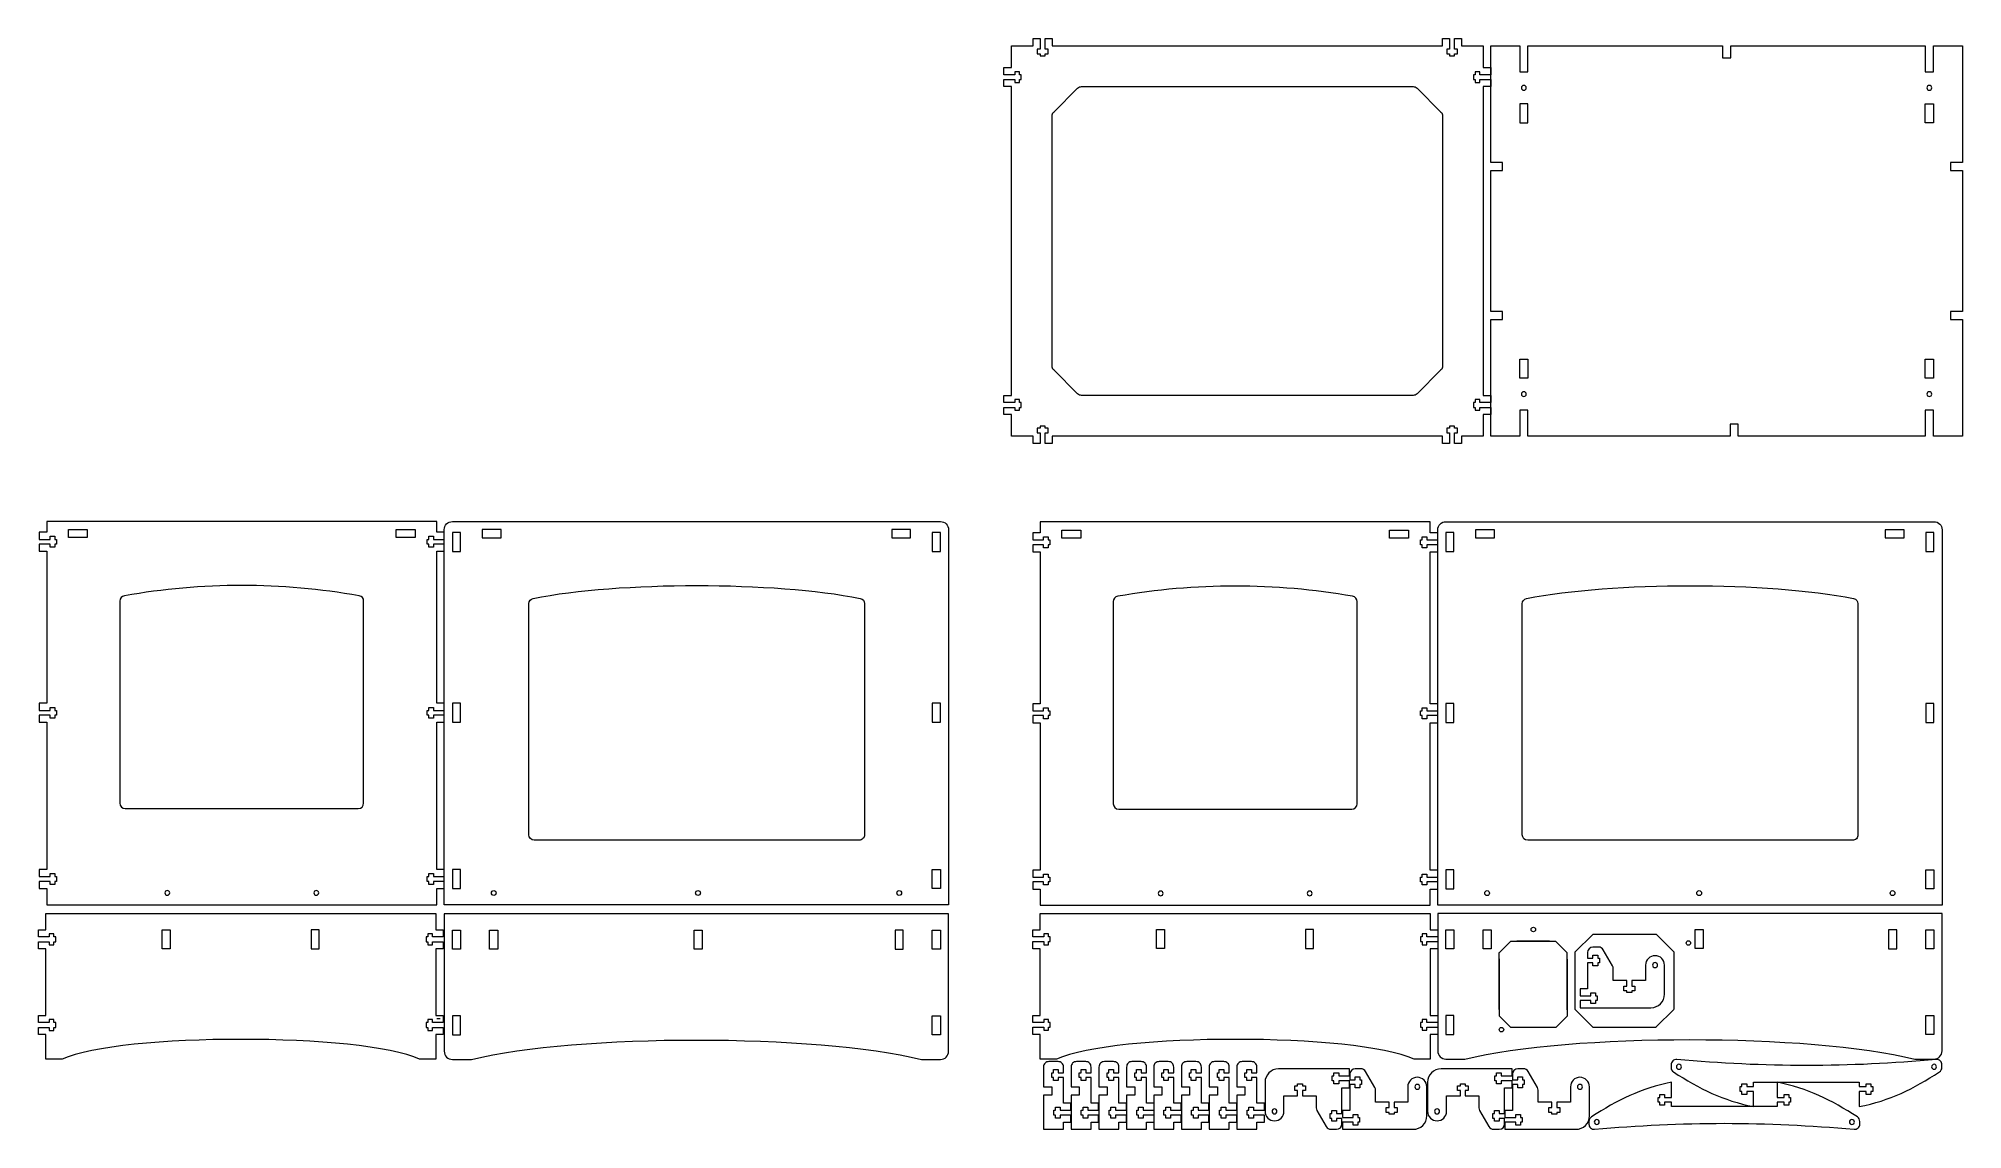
# Model space of a CAD drawing. Header units: inches. Extents: x -959 to 461, y -102 to 704.
import ezdxf

# ---------------------------------------------------------------- set-up
doc = ezdxf.new("R2010")
doc.units = ezdxf.units.IN
doc.header["$MEASUREMENT"] = 0
doc.layers.add('Layer 1', color=7, linetype='Continuous')

msp = doc.modelspace()

# ---------------------------------------------------------------- linework, layer by layer
at = {"layer": 'Layer 1', "color": 7, "lineweight": 18}
for points in [[(107.6, 410.3), (91.6, 410.3), (91.6, 404.8), (86.4, 404.8), (86.4, 412.8), (88.6, 412.8), (88.6, 416.2), (86.4, 416.2), (86.4, 417.5), (82.8, 417.5), (82.8, 416.2), (80.6, 416.2), (80.6, 412.8), (82.8, 412.8), (82.8, 404.8), (77.6, 404.8), (77.6, 410.3), (-210.7, 410.3), (-210.7, 404.8), (-215.9, 404.8), (-215.9, 412.8), (-213.7, 412.8), (-213.7, 416.2), (-215.9, 416.2), (-215.9, 417.5), (-219.5, 417.5), (-219.5, 416.2), (-221.7, 416.2), (-221.7, 412.8), (-219.5, 412.8), (-219.5, 404.8), (-224.7, 404.8), (-224.7, 410.3), (-240.7, 410.3), (-240.7, 426.3), (-246.2, 426.3), (-246.2, 431.5), (-238.3, 431.5), (-238.3, 429.3), (-234.8, 429.3), (-234.8, 431.5), (-233.5, 431.5), (-233.5, 435.1), (-234.8, 435.1), (-234.8, 437.3), (-238.3, 437.3), (-238.3, 435.1), (-246.2, 435.1), (-246.2, 440.3), (-240.7, 440.3), (-240.7, 668.3), (-246.2, 668.3), (-246.2, 673.5), (-238.3, 673.5), (-238.3, 671.3), (-234.8, 671.3), (-234.8, 673.5), (-233.5, 673.5), (-233.5, 677.1), (-234.8, 677.1), (-234.8, 679.3), (-238.3, 679.3), (-238.3, 677.1), (-246.2, 677.1), (-246.2, 682.3), (-240.7, 682.3), (-240.7, 698.3), (-224.7, 698.3), (-224.7, 703.8), (-219.5, 703.8), (-219.5, 695.9), (-221.7, 695.9), (-221.7, 692.4), (-219.5, 692.4), (-219.5, 691.1), (-215.9, 691.1), (-215.9, 692.4), (-213.7, 692.4), (-213.7, 695.9), (-215.9, 695.9), (-215.9, 703.8), (-210.7, 703.8), (-210.7, 698.3), (77.6, 698.3), (77.6, 703.8), (82.8, 703.8), (82.8, 695.9), (80.6, 695.9), (80.6, 692.4), (82.8, 692.4), (82.8, 691.1), (86.4, 691.1), (86.4, 692.4), (88.6, 692.4), (88.6, 695.9), (86.4, 695.9), (86.4, 703.8), (91.6, 703.8), (91.6, 698.3), (107.6, 698.3), (107.6, 682.3), (113.1, 682.3), (113.1, 677.1), (105.2, 677.1), (105.2, 679.3), (101.7, 679.3), (101.7, 677.1), (100.4, 677.1), (100.4, 673.5), (101.7, 673.5), (101.7, 671.3), (105.2, 671.3), (105.2, 673.5), (113.1, 673.5), (113.1, 668.3), (107.6, 668.3), (107.6, 440.3), (113.1, 440.3), (113.1, 435.1), (105.2, 435.1), (105.2, 437.3), (101.7, 437.3), (101.7, 435.1), (100.4, 435.1), (100.4, 431.5), (101.7, 431.5), (101.7, 429.3), (105.2, 429.3), (105.2, 431.5), (113.1, 431.5), (113.1, 426.3), (107.6, 426.3), (107.6, 410.3)], [(113.1, 698.3), (134.6, 698.3), (134.6, 679.3), (140.6, 679.3), (140.6, 698.3), (284.3, 698.3), (284.3, 689.5), (290.3, 689.5), (290.3, 698.3), (433.9, 698.3), (433.9, 679.3), (439.9, 679.3), (439.9, 698.3), (461.4, 698.3), (461.4, 612.3), (452.6, 612.3), (452.6, 606.3), (461.4, 606.3), (461.4, 502.3), (452.6, 502.3), (452.6, 496.3), (461.4, 496.3), (461.4, 410.3), (439.9, 410.3), (439.9, 429.3), (433.9, 429.3), (433.9, 410.3), (295.9, 410.3), (295.9, 419.1), (289.9, 419.1), (289.9, 410.3), (140.6, 410.3), (140.6, 429.3), (134.6, 429.3), (134.6, 410.3), (113.1, 410.3), (113.1, 496.3), (121.9, 496.3), (121.9, 502.3), (113.1, 502.3), (113.1, 606.3), (121.9, 606.3), (121.9, 612.3), (113.1, 612.3), (113.1, 698.3)], [(134.6, 655.5), (134.6, 641.5), (140.6, 641.5), (140.6, 655.5), (134.6, 655.5)], [(433.9, 655.5), (439.9, 655.5), (439.9, 641.5), (433.9, 641.5), (433.9, 655.5)], [(134.6, 467.1), (140.6, 467.1), (140.6, 453.1), (134.6, 453.1), (134.6, 467.1)], [(433.9, 467.1), (439.9, 467.1), (439.9, 453.1), (433.9, 453.1), (433.9, 467.1)], [(-952.9, 64.3), (-664.9, 64.3), (-664.9, 76.3), (-659.4, 76.3), (-659.4, 81.5), (-667.3, 81.5), (-667.3, 79.3), (-670.8, 79.3), (-670.8, 81.5), (-672.1, 81.5), (-672.1, 85.1), (-670.8, 85.1), (-670.8, 87.3), (-667.3, 87.3), (-667.3, 85.1), (-659.4, 85.1), (-659.4, 90.3), (-664.9, 90.3), (-664.9, 199), (-659.4, 199), (-659.4, 204.2), (-667.3, 204.2), (-667.3, 202), (-670.8, 202), (-670.8, 204.2), (-672.1, 204.2), (-672.1, 207.8), (-670.8, 207.8), (-670.8, 210), (-667.3, 210), (-667.3, 207.8), (-659.4, 207.8), (-659.4, 213), (-664.9, 213), (-664.9, 325.3), (-659.4, 325.3), (-659.4, 330.5), (-667.3, 330.5), (-667.3, 328.3), (-670.8, 328.3), (-670.8, 330.5), (-672.1, 330.5), (-672.1, 334), (-670.8, 334), (-670.8, 336.3), (-667.3, 336.3), (-667.3, 334), (-659.4, 334), (-659.4, 339.3), (-664.9, 339.3), (-664.9, 347.3), (-952.9, 347.3), (-952.9, 339.3), (-958.4, 339.3), (-958.4, 334), (-950.4, 334), (-950.4, 336.3), (-946.9, 336.3), (-946.9, 334), (-945.6, 334), (-945.6, 330.5), (-946.9, 330.5), (-946.9, 328.3), (-950.4, 328.3), (-950.4, 330.5), (-958.4, 330.5), (-958.4, 325.3), (-952.9, 325.3), (-952.9, 213), (-958.4, 213), (-958.4, 207.8), (-950.4, 207.8), (-950.4, 210), (-946.9, 210), (-946.9, 207.8), (-945.6, 207.8), (-945.6, 204.2), (-946.9, 204.2), (-946.9, 202), (-950.4, 202), (-950.4, 204.2), (-958.4, 204.2), (-958.4, 199), (-952.9, 199), (-952.9, 90.3), (-958.4, 90.3), (-958.4, 85.1), (-950.4, 85.1), (-950.4, 87.3), (-946.9, 87.3), (-946.9, 85.1), (-945.6, 85.1), (-945.6, 81.5), (-946.9, 81.5), (-946.9, 79.3), (-950.4, 79.3), (-950.4, 81.5), (-958.4, 81.5), (-958.4, 76.3), (-952.9, 76.3), (-952.9, 64.3)], [(-936.9, 335.3), (-936.9, 341.3), (-922.9, 341.3), (-922.9, 335.3), (-936.9, 335.3)], [(-694.9, 335.3), (-694.9, 341.3), (-680.9, 341.3), (-680.9, 335.3), (-694.9, 335.3)], [(-617.4, 341.2), (-631.4, 341.2), (-631.4, 335.2), (-617.4, 335.2), (-617.4, 341.2)], [(-315.1, 335.2), (-315.1, 341.2), (-329.1, 341.2), (-329.1, 335.2), (-315.1, 335.2)], [(-219.5, 63.9), (68.5, 63.9), (68.5, 75.9), (74, 75.9), (74, 81.1), (66, 81.1), (66, 78.9), (62.5, 78.9), (62.5, 81.1), (61.3, 81.1), (61.3, 84.7), (62.5, 84.7), (62.5, 86.9), (66, 86.9), (66, 84.7), (74, 84.7), (74, 89.9), (68.5, 89.9), (68.5, 198.6), (74, 198.6), (74, 203.9), (66, 203.9), (66, 201.6), (62.5, 201.6), (62.5, 203.9), (61.3, 203.9), (61.3, 207.4), (62.5, 207.4), (62.5, 209.6), (66, 209.6), (66, 207.4), (74, 207.4), (74, 212.6), (68.5, 212.6), (68.5, 324.9), (74, 324.9), (74, 330.1), (66, 330.1), (66, 327.9), (62.5, 327.9), (62.5, 330.1), (61.3, 330.1), (61.3, 333.6), (62.5, 333.6), (62.5, 335.9), (66, 335.9), (66, 333.6), (74, 333.6), (74, 338.9), (68.5, 338.9), (68.5, 346.9), (-219.5, 346.9), (-219.5, 338.9), (-225, 338.9), (-225, 333.6), (-217.1, 333.6), (-217.1, 335.9), (-213.6, 335.9), (-213.6, 333.6), (-212.3, 333.6), (-212.3, 330.1), (-213.6, 330.1), (-213.6, 327.9), (-217.1, 327.9), (-217.1, 330.1), (-225, 330.1), (-225, 324.9), (-219.5, 324.9), (-219.5, 212.6), (-225, 212.6), (-225, 207.4), (-217.1, 207.4), (-217.1, 209.6), (-213.6, 209.6), (-213.6, 207.4), (-212.3, 207.4), (-212.3, 203.9), (-213.6, 203.9), (-213.6, 201.6), (-217.1, 201.6), (-217.1, 203.9), (-225, 203.9), (-225, 198.6), (-219.5, 198.6), (-219.5, 89.9), (-225, 89.9), (-225, 84.7), (-217.1, 84.7), (-217.1, 86.9), (-213.6, 86.9), (-213.6, 84.7), (-212.3, 84.7), (-212.3, 81.1), (-213.6, 81.1), (-213.6, 78.9), (-217.1, 78.9), (-217.1, 81.1), (-225, 81.1), (-225, 75.9), (-219.5, 75.9), (-219.5, 63.9)], [(116, 341.1), (102, 341.1), (102, 335.1), (116, 335.1), (116, 341.1)], [(418.3, 335.1), (418.3, 341.1), (404.3, 341.1), (404.3, 335.1), (418.3, 335.1)], [(-653.4, 325.2), (-647.4, 325.2), (-647.4, 339.2), (-653.4, 339.2), (-653.4, 325.2)], [(-299.1, 325.2), (-293.1, 325.2), (-293.1, 339.2), (-299.1, 339.2), (-299.1, 325.2)], [(-203.5, 334.9), (-203.5, 340.9), (-189.5, 340.9), (-189.5, 334.9), (-203.5, 334.9)], [(38.5, 334.9), (38.5, 340.9), (52.5, 340.9), (52.5, 334.9), (38.5, 334.9)], [(80, 325.1), (86, 325.1), (86, 339.1), (80, 339.1), (80, 325.1)], [(434.3, 325.1), (440.3, 325.1), (440.3, 339.1), (434.3, 339.1), (434.3, 325.1)], [(-653.4, 199), (-647.4, 199), (-647.4, 213), (-653.4, 213), (-653.4, 199)], [(-293.1, 213), (-299.1, 213), (-299.1, 199), (-293.1, 199), (-293.1, 213)], [(80, 198.9), (86, 198.9), (86, 212.9), (80, 212.9), (80, 198.9)], [(440.3, 212.9), (434.3, 212.9), (434.3, 198.9), (440.3, 198.9), (440.3, 212.9)], [(-653.4, 76.2), (-647.4, 76.2), (-647.4, 90.2), (-653.4, 90.2), (-653.4, 76.2)], [(-299.1, 76.2), (-299.1, 90.2), (-293.1, 90.2), (-293.1, 76.2), (-299.1, 76.2)], [(80, 76.1), (86, 76.1), (86, 90.1), (80, 90.1), (80, 76.1)], [(434.3, 76.1), (434.3, 90.1), (440.3, 90.1), (440.3, 76.1), (434.3, 76.1)], [(-867.7, 31.8), (-867.7, 45.8), (-861.7, 45.8), (-861.7, 31.8), (-867.7, 31.8)], [(-757.7, 31.8), (-751.7, 31.8), (-751.7, 45.8), (-757.7, 45.8), (-757.7, 31.8)], [(-647.4, 45.6), (-647.4, 31.6), (-653.4, 31.6), (-653.4, 45.6), (-647.4, 45.6)], [(-625.9, 31.6), (-625.9, 45.6), (-619.9, 45.6), (-619.9, 31.6), (-625.9, 31.6)], [(-475, 31.6), (-475, 45.6), (-469, 45.6), (-469, 31.6), (-475, 31.6)], [(-326.6, 31.6), (-320.6, 31.6), (-320.6, 45.6), (-326.6, 45.6), (-326.6, 31.6)], [(-299.1, 31.6), (-299.1, 45.6), (-293.1, 45.6), (-293.1, 31.6), (-299.1, 31.6)], [(-133.6, 31.9), (-133.6, 45.9), (-127.6, 45.9), (-127.6, 31.9), (-133.6, 31.9)], [(-23.6, 31.9), (-17.6, 31.9), (-17.6, 45.9), (-23.6, 45.9), (-23.6, 31.9)], [(86, 45.8), (86, 31.8), (80, 31.8), (80, 45.8), (86, 45.8)], [(107.5, 31.8), (107.5, 45.8), (113.5, 45.8), (113.5, 31.8), (107.5, 31.8)], [(235.3, 42.6), (248.6, 29.3)], [(264, 31.9), (264, 45.9), (270, 45.9), (270, 31.9), (264, 31.9)], [(406.8, 31.8), (412.8, 31.8), (412.8, 45.8), (406.8, 45.8), (406.8, 31.8)], [(434.3, 31.8), (434.3, 45.8), (440.3, 45.8), (440.3, 31.8), (434.3, 31.8)], [(119.4, -13), (119.4, 29.1)], [(119.5, 29.1), (127.6, 37.2)], [(161.3, 37.2), (127.6, 37.2)], [(127.8, 37.1), (127.8, 37.1)], [(156.4, 37.3), (132.5, 37.3)], [(161.2, 37.1), (161.2, 37.1)], [(169.4, 29.1), (161.3, 37.2)], [(169.6, -13.2), (169.6, 29.1)], [(188.7, 42.5), (175.3, 29.2)], [(175.3, 29.2), (175.3, -12.8)], [(188.7, 42.5), (235.3, 42.5)], [(248.5, -12.6), (248.5, 29.4)], [(119.4, 24.3), (119.4, -18)], [(169.6, 24.1), (169.6, -17.9)], [(188.5, -26.1), (175.1, -12.8)], [(235.1, -26), (248.5, -12.7)], [(-664.9, -19.8), (-662.3, -19.8)], [(-653.4, -31.7), (-647.4, -31.7), (-647.4, -17.7), (-653.4, -17.7), (-653.4, -31.7)], [(-299.1, -31.7), (-299.1, -17.7), (-293.1, -17.7), (-293.1, -31.7), (-299.1, -31.7)], [(80, -31.4), (86, -31.4), (86, -17.4), (80, -17.4), (80, -31.4)], [(119.6, -18), (127.7, -26.1)], [(127.7, -26.1), (161.4, -26.1)], [(127.8, -26), (127.8, -26)], [(161.2, -25.9), (161.2, -25.9)], [(169.5, -17.9), (161.4, -26)], [(188.5, -26.1), (235.2, -26.1)], [(434.3, -31.4), (434.3, -17.4), (440.3, -17.4), (440.3, -31.4), (434.3, -31.4)]]:
    msp.add_lwpolyline(points, dxfattribs=at)
for points, knots in [([(58.8, 441.5), (58.8, 441.5), (76.4, 459.1), (76.4, 459.1), (77.2, 459.9), (77.6, 460.9), (77.6, 462), (77.6, 462), (77.6, 646.7), (77.6, 646.7), (77.6, 647.7), (77.2, 648.7), (76.4, 649.5), (76.4, 649.5), (58.8, 667.1), (58.8, 667.1), (58, 667.9), (57, 668.3), (55.9, 668.3), (55.9, 668.3), (-189, 668.3), (-189, 668.3), (-190.1, 668.3), (-191.1, 667.9), (-191.9, 667.1), (-191.9, 667.1), (-209.5, 649.5), (-209.5, 649.5), (-210.3, 648.7), (-210.7, 647.7), (-210.7, 646.7), (-210.7, 646.7), (-210.7, 462), (-210.7, 462), (-210.7, 460.9), (-210.3, 459.9), (-209.5, 459.1), (-209.5, 459.1), (-191.9, 441.5), (-191.9, 441.5), (-191.1, 440.7), (-190.1, 440.3), (-189, 440.3), (-189, 440.3), (55.9, 440.3), (55.9, 440.3), (57, 440.3), (58, 440.7), (58.8, 441.5)], [0, 0, 0, 0, 1, 1, 1, 2, 2, 2, 3, 3, 3, 4, 4, 4, 5, 5, 5, 6, 6, 6, 7, 7, 7, 8, 8, 8, 9, 9, 9, 10, 10, 10, 11, 11, 11, 12, 12, 12, 13, 13, 13, 14, 14, 14, 15, 15, 15, 16, 16, 16, 16]), ([(139.4, 667.4), (139.4, 666.4), (138.6, 665.6), (137.6, 665.6), (136.6, 665.6), (135.8, 666.4), (135.8, 667.4), (135.8, 668.4), (136.6, 669.2), (137.6, 669.2), (138.6, 669.2), (139.4, 668.4), (139.4, 667.4)], [0, 0, 0, 0, 1, 1, 1, 2, 2, 2, 3, 3, 3, 4, 4, 4, 4]), ([(438.7, 667.4), (438.7, 666.4), (437.9, 665.6), (436.9, 665.6), (435.9, 665.6), (435.1, 666.4), (435.1, 667.4), (435.1, 668.4), (435.9, 669.2), (436.9, 669.2), (437.9, 669.2), (438.7, 668.4), (438.7, 667.4)], [0, 0, 0, 0, 1, 1, 1, 2, 2, 2, 3, 3, 3, 4, 4, 4, 4]), ([(139.4, 441.2), (139.4, 440.3), (138.6, 439.5), (137.6, 439.5), (136.6, 439.5), (135.8, 440.3), (135.8, 441.2), (135.8, 442.2), (136.6, 443), (137.6, 443), (138.6, 443), (139.4, 442.2), (139.4, 441.2)], [0, 0, 0, 0, 1, 1, 1, 2, 2, 2, 3, 3, 3, 4, 4, 4, 4]), ([(438.7, 441.2), (438.7, 440.3), (437.9, 439.5), (436.9, 439.5), (435.9, 439.5), (435.1, 440.3), (435.1, 441.2), (435.1, 442.2), (435.9, 443), (436.9, 443), (437.9, 443), (438.7, 442.2), (438.7, 441.2)], [0, 0, 0, 0, 1, 1, 1, 2, 2, 2, 3, 3, 3, 4, 4, 4, 4]), ([(-659.4, 341.2), (-659.4, 341.2), (-659.4, 64.2), (-659.4, 64.2), (-659.4, 64.2), (-287.1, 64.2), (-287.1, 64.2), (-287.1, 64.2), (-287.1, 341.2), (-287.1, 341.2), (-287.1, 344.5), (-289.7, 347.2), (-293.1, 347.2), (-293.1, 347.2), (-653.4, 347.2), (-653.4, 347.2), (-656.7, 347.2), (-659.4, 344.5), (-659.4, 341.2)], [0, 0, 0, 0, 1, 1, 1, 2, 2, 2, 3, 3, 3, 4, 4, 4, 5, 5, 5, 6, 6, 6, 6]), ([(74, 341.1), (74, 341.1), (74, 64.1), (74, 64.1), (74, 64.1), (446.3, 64.1), (446.3, 64.1), (446.3, 64.1), (446.3, 341.1), (446.3, 341.1), (446.3, 344.4), (443.6, 347.1), (440.3, 347.1), (440.3, 347.1), (80, 347.1), (80, 347.1), (76.7, 347.1), (74, 344.4), (74, 341.1)], [0, 0, 0, 0, 1, 1, 1, 2, 2, 2, 3, 3, 3, 4, 4, 4, 5, 5, 5, 6, 6, 6, 6]), ([(-894.9, 135.3), (-897.1, 135.3), (-898.9, 137), (-898.9, 139.3), (-898.9, 139.3), (-898.9, 288.5), (-898.9, 288.5), (-898.9, 290.4), (-897.5, 292.1), (-895.5, 292.4), (-838.2, 302.5), (-779.5, 302.5), (-722.2, 292.4), (-720.2, 292.1), (-718.9, 290.4), (-718.9, 288.5), (-718.9, 288.5), (-718.9, 139.3), (-718.9, 139.3), (-718.9, 137), (-720.6, 135.3), (-722.9, 135.3), (-722.9, 135.3), (-894.9, 135.3), (-894.9, 135.3)], [0, 0, 0, 0, 1, 1, 1, 2, 2, 2, 3, 3, 3, 4, 4, 4, 5, 5, 5, 6, 6, 6, 7, 7, 7, 8, 8, 8, 8]), ([(-597, 116), (-597, 113.8), (-595.2, 112), (-593, 112), (-593, 112), (-353.1, 112), (-353.1, 112), (-352, 112), (-351, 112.4), (-350.3, 113.1), (-349.5, 113.9), (-349.1, 114.9), (-349.1, 116), (-349.1, 116), (-349.1, 286.6), (-349.1, 286.6), (-349.1, 288.5), (-350.4, 290.1), (-352.3, 290.5), (-416.2, 303.1), (-529.8, 303.1), (-593.7, 290.5), (-595.6, 290.1), (-597, 288.5), (-597, 286.6), (-597, 286.6), (-597, 116), (-597, 116)], [0, 0, 0, 0, 1, 1, 1, 2, 2, 2, 3, 3, 3, 4, 4, 4, 5, 5, 5, 6, 6, 6, 7, 7, 7, 8, 8, 8, 9, 9, 9, 9]), ([(-161.5, 134.9), (-163.7, 134.9), (-165.5, 136.7), (-165.5, 138.9), (-165.5, 138.9), (-165.5, 288.1), (-165.5, 288.1), (-165.5, 290), (-164.1, 291.7), (-162.2, 292), (-104.9, 302.1), (-46.2, 302.1), (11.2, 292), (13.1, 291.7), (14.5, 290), (14.5, 288.1), (14.5, 288.1), (14.5, 138.9), (14.5, 138.9), (14.5, 136.7), (12.7, 134.9), (10.5, 134.9), (10.5, 134.9), (-161.5, 134.9), (-161.5, 134.9)], [0, 0, 0, 0, 1, 1, 1, 2, 2, 2, 3, 3, 3, 4, 4, 4, 5, 5, 5, 6, 6, 6, 7, 7, 7, 8, 8, 8, 8]), ([(136.4, 115.9), (136.4, 113.7), (138.2, 111.9), (140.4, 111.9), (140.4, 111.9), (380.2, 111.9), (380.2, 111.9), (381.3, 111.9), (382.3, 112.3), (383.1, 113), (383.8, 113.8), (384.2, 114.8), (384.2, 115.9), (384.2, 115.9), (384.2, 286.5), (384.2, 286.5), (384.2, 288.4), (382.9, 290), (381, 290.4), (317.1, 303), (203.5, 303), (139.6, 290.4), (137.7, 290), (136.4, 288.4), (136.4, 286.5), (136.4, 286.5), (136.4, 115.9), (136.4, 115.9)], [0, 0, 0, 0, 1, 1, 1, 2, 2, 2, 3, 3, 3, 4, 4, 4, 5, 5, 5, 6, 6, 6, 7, 7, 7, 8, 8, 8, 9, 9, 9, 9]), ([(-863.9, 74.8), (-862.9, 74.8), (-862.1, 74), (-862.1, 73.1), (-862.1, 72.1), (-862.9, 71.3), (-863.9, 71.3), (-864.8, 71.3), (-865.6, 72.1), (-865.6, 73.1), (-865.6, 74), (-864.8, 74.8), (-863.9, 74.8)], [0, 0, 0, 0, 1, 1, 1, 2, 2, 2, 3, 3, 3, 4, 4, 4, 4]), ([(-753.9, 74.8), (-752.9, 74.8), (-752.1, 74), (-752.1, 73.1), (-752.1, 72.1), (-752.9, 71.3), (-753.9, 71.3), (-754.8, 71.3), (-755.6, 72.1), (-755.6, 73.1), (-755.6, 74), (-754.8, 74.8), (-753.9, 74.8)], [0, 0, 0, 0, 1, 1, 1, 2, 2, 2, 3, 3, 3, 4, 4, 4, 4]), ([(-622.9, 74.8), (-623.8, 74.8), (-624.6, 74), (-624.6, 73), (-624.6, 72), (-623.8, 71.2), (-622.9, 71.2), (-621.9, 71.2), (-621.1, 72), (-621.1, 73), (-621.1, 74), (-621.9, 74.8), (-622.9, 74.8)], [0, 0, 0, 0, 1, 1, 1, 2, 2, 2, 3, 3, 3, 4, 4, 4, 4]), ([(-472.1, 74.8), (-473.1, 74.8), (-473.9, 74), (-473.9, 73), (-473.9, 72), (-473.1, 71.2), (-472.1, 71.2), (-471.1, 71.2), (-470.3, 72), (-470.3, 73), (-470.3, 74), (-471.1, 74.8), (-472.1, 74.8)], [0, 0, 0, 0, 1, 1, 1, 2, 2, 2, 3, 3, 3, 4, 4, 4, 4]), ([(-323.6, 74.8), (-324.5, 74.8), (-325.3, 74), (-325.3, 73), (-325.3, 72), (-324.5, 71.2), (-323.6, 71.2), (-322.6, 71.2), (-321.8, 72), (-321.8, 73), (-321.8, 74), (-322.6, 74.8), (-323.6, 74.8)], [0, 0, 0, 0, 1, 1, 1, 2, 2, 2, 3, 3, 3, 4, 4, 4, 4]), ([(-130.5, 74.4), (-129.5, 74.4), (-128.8, 73.6), (-128.8, 72.7), (-128.8, 71.7), (-129.5, 70.9), (-130.5, 70.9), (-131.5, 70.9), (-132.3, 71.7), (-132.3, 72.7), (-132.3, 73.6), (-131.5, 74.4), (-130.5, 74.4)], [0, 0, 0, 0, 1, 1, 1, 2, 2, 2, 3, 3, 3, 4, 4, 4, 4]), ([(-20.5, 74.4), (-19.5, 74.4), (-18.8, 73.6), (-18.8, 72.7), (-18.8, 71.7), (-19.5, 70.9), (-20.5, 70.9), (-21.5, 70.9), (-22.3, 71.7), (-22.3, 72.7), (-22.3, 73.6), (-21.5, 74.4), (-20.5, 74.4)], [0, 0, 0, 0, 1, 1, 1, 2, 2, 2, 3, 3, 3, 4, 4, 4, 4]), ([(110.5, 74.7), (109.5, 74.7), (108.7, 73.9), (108.7, 72.9), (108.7, 71.9), (109.5, 71.1), (110.5, 71.1), (111.5, 71.1), (112.2, 71.9), (112.2, 72.9), (112.2, 73.9), (111.5, 74.7), (110.5, 74.7)], [0, 0, 0, 0, 1, 1, 1, 2, 2, 2, 3, 3, 3, 4, 4, 4, 4]), ([(267, 74.7), (266, 74.7), (265.2, 73.9), (265.2, 72.9), (265.2, 71.9), (266, 71.1), (267, 71.1), (268, 71.1), (268.8, 71.9), (268.8, 72.9), (268.8, 73.9), (268, 74.7), (267, 74.7)], [0, 0, 0, 0, 1, 1, 1, 2, 2, 2, 3, 3, 3, 4, 4, 4, 4]), ([(409.8, 74.7), (408.8, 74.7), (408, 73.9), (408, 72.9), (408, 71.9), (408.8, 71.1), (409.8, 71.1), (410.8, 71.1), (411.5, 71.9), (411.5, 72.9), (411.5, 73.9), (410.8, 74.7), (409.8, 74.7)], [0, 0, 0, 0, 1, 1, 1, 2, 2, 2, 3, 3, 3, 4, 4, 4, 4]), ([(-958.9, -31.5), (-958.9, -31.5), (-953.4, -31.5), (-953.4, -31.5), (-953.4, -31.5), (-953.4, -49.7), (-953.4, -49.7), (-953.4, -49.7), (-941.4, -49.7), (-941.4, -49.7), (-898.9, -30.2), (-720.1, -30.2), (-677.6, -49.7), (-677.6, -49.7), (-665.6, -49.7), (-665.6, -49.7), (-665.6, -49.7), (-665.6, -31.5), (-665.6, -31.5), (-665.6, -31.5), (-660.1, -31.5), (-660.1, -31.5), (-660.1, -31.5), (-660.1, -26.3), (-660.1, -26.3), (-660.1, -26.3), (-668, -26.3), (-668, -26.3), (-668, -26.3), (-668, -28.5), (-668, -28.5), (-668, -28.5), (-671.5, -28.5), (-671.5, -28.5), (-671.5, -28.5), (-671.5, -26.3), (-671.5, -26.3), (-671.5, -26.3), (-672.8, -26.3), (-672.8, -26.3), (-672.8, -26.3), (-672.8, -22.7), (-672.8, -22.7), (-672.8, -22.7), (-671.5, -22.7), (-671.5, -22.7), (-671.5, -22.7), (-671.5, -20.5), (-671.5, -20.5), (-671.5, -20.5), (-668, -20.5), (-668, -20.5), (-668, -20.5), (-668, -22.7), (-668, -22.7), (-668, -22.7), (-660.1, -22.7), (-660.1, -22.7), (-660.1, -22.7), (-660.1, -17.5), (-660.1, -17.5), (-660.1, -17.5), (-665.6, -17.5), (-665.6, -17.5), (-665.6, -17.5), (-665.6, 31.8), (-665.6, 31.8), (-665.6, 31.8), (-660.1, 31.8), (-660.1, 31.8), (-660.1, 31.8), (-660.1, 37), (-660.1, 37), (-660.1, 37), (-668, 37), (-668, 37), (-668, 37), (-668, 34.8), (-668, 34.8), (-668, 34.8), (-671.5, 34.8), (-671.5, 34.8), (-671.5, 34.8), (-671.5, 37), (-671.5, 37), (-671.5, 37), (-672.8, 37), (-672.8, 37), (-672.8, 37), (-672.8, 40.6), (-672.8, 40.6), (-672.8, 40.6), (-671.5, 40.6), (-671.5, 40.6), (-671.5, 40.6), (-671.5, 42.8), (-671.5, 42.8), (-671.5, 42.8), (-668, 42.8), (-668, 42.8), (-668, 42.8), (-668, 40.6), (-668, 40.6), (-668, 40.6), (-660.1, 40.6), (-660.1, 40.6), (-660.1, 40.6), (-660.1, 45.8), (-660.1, 45.8), (-660.1, 45.8), (-665.6, 45.8), (-665.6, 45.8), (-665.6, 45.8), (-665.6, 57.8), (-665.6, 57.8), (-665.6, 57.8), (-953.4, 57.8), (-953.4, 57.8), (-953.4, 57.8), (-953.4, 45.8), (-953.4, 45.8), (-953.4, 45.8), (-958.9, 45.8), (-958.9, 45.8), (-958.9, 45.8), (-958.9, 40.6), (-958.9, 40.6), (-958.9, 40.6), (-951, 40.6), (-951, 40.6), (-951, 40.6), (-951, 42.8), (-951, 42.8), (-951, 42.8), (-947.5, 42.8), (-947.5, 42.8), (-947.5, 42.8), (-947.5, 40.6), (-947.5, 40.6), (-947.5, 40.6), (-946.2, 40.6), (-946.2, 40.6), (-946.2, 40.6), (-946.2, 37), (-946.2, 37), (-946.2, 37), (-947.5, 37), (-947.5, 37), (-947.5, 37), (-947.5, 34.8), (-947.5, 34.8), (-947.5, 34.8), (-951, 34.8), (-951, 34.8), (-951, 34.8), (-951, 37), (-951, 37), (-951, 37), (-958.9, 37), (-958.9, 37), (-958.9, 37), (-958.9, 31.8), (-958.9, 31.8), (-958.9, 31.8), (-953.4, 31.8), (-953.4, 31.8), (-953.4, 31.8), (-953.4, -17.5), (-953.4, -17.5), (-953.4, -17.5), (-958.9, -17.5), (-958.9, -17.5), (-958.9, -17.5), (-958.9, -22.7), (-958.9, -22.7), (-958.9, -22.7), (-951, -22.7), (-951, -22.7), (-951, -22.7), (-951, -20.5), (-951, -20.5), (-951, -20.5), (-947.5, -20.5), (-947.5, -20.5), (-947.5, -20.5), (-947.5, -22.7), (-947.5, -22.7), (-947.5, -22.7), (-946.2, -22.7), (-946.2, -22.7), (-946.2, -22.7), (-946.2, -26.3), (-946.2, -26.3), (-946.2, -26.3), (-947.5, -26.3), (-947.5, -26.3), (-947.5, -26.3), (-947.5, -28.5), (-947.5, -28.5), (-947.5, -28.5), (-951, -28.5), (-951, -28.5), (-951, -28.5), (-951, -26.3), (-951, -26.3), (-951, -26.3), (-958.9, -26.3), (-958.9, -26.3), (-958.9, -26.3), (-958.9, -31.5), (-958.9, -31.5)], [0, 0, 0, 0, 1, 1, 1, 2, 2, 2, 3, 3, 3, 4, 4, 4, 5, 5, 5, 6, 6, 6, 7, 7, 7, 8, 8, 8, 9, 9, 9, 10, 10, 10, 11, 11, 11, 12, 12, 12, 13, 13, 13, 14, 14, 14, 15, 15, 15, 16, 16, 16, 17, 17, 17, 18, 18, 18, 19, 19, 19, 20, 20, 20, 21, 21, 21, 22, 22, 22, 23, 23, 23, 24, 24, 24, 25, 25, 25, 26, 26, 26, 27, 27, 27, 28, 28, 28, 29, 29, 29, 30, 30, 30, 31, 31, 31, 32, 32, 32, 33, 33, 33, 34, 34, 34, 35, 35, 35, 36, 36, 36, 37, 37, 37, 38, 38, 38, 39, 39, 39, 40, 40, 40, 41, 41, 41, 42, 42, 42, 43, 43, 43, 44, 44, 44, 45, 45, 45, 46, 46, 46, 47, 47, 47, 48, 48, 48, 49, 49, 49, 50, 50, 50, 51, 51, 51, 52, 52, 52, 53, 53, 53, 54, 54, 54, 55, 55, 55, 56, 56, 56, 57, 57, 57, 58, 58, 58, 59, 59, 59, 60, 60, 60, 61, 61, 61, 62, 62, 62, 63, 63, 63, 64, 64, 64, 65, 65, 65, 66, 66, 66, 67, 67, 67, 68, 68, 68, 69, 69, 69, 70, 70, 70, 70]), ([(-659.4, -43.9), (-659.4, -43.9), (-659.4, 57.6), (-659.4, 57.6), (-659.4, 57.6), (-287.1, 57.6), (-287.1, 57.6), (-287.1, 57.6), (-287.1, -43.9), (-287.1, -43.9), (-287.1, -45.5), (-287.7, -47.1), (-288.8, -48.2), (-289.9, -49.3), (-291.5, -49.9), (-293.1, -49.9), (-293.1, -49.9), (-307.1, -49.9), (-307.1, -49.9), (-385.5, -30.8), (-560.9, -30.8), (-639.4, -49.9), (-639.4, -49.9), (-653.4, -49.9), (-653.4, -49.9), (-656.7, -49.9), (-659.4, -47.3), (-659.4, -43.9)], [0, 0, 0, 0, 1, 1, 1, 2, 2, 2, 3, 3, 3, 4, 4, 4, 5, 5, 5, 6, 6, 6, 7, 7, 7, 8, 8, 8, 9, 9, 9, 9]), ([(-224.9, -31.4), (-224.9, -31.4), (-219.4, -31.4), (-219.4, -31.4), (-219.4, -31.4), (-219.4, -49.7), (-219.4, -49.7), (-219.4, -49.7), (-207.4, -49.7), (-207.4, -49.7), (-164.8, -30.2), (14, -30.2), (56.5, -49.7), (56.5, -49.7), (68.5, -49.7), (68.5, -49.7), (68.5, -49.7), (68.5, -31.4), (68.5, -31.4), (68.5, -31.4), (74, -31.4), (74, -31.4), (74, -31.4), (74, -26.2), (74, -26.2), (74, -26.2), (66, -26.2), (66, -26.2), (66, -26.2), (66, -28.4), (66, -28.4), (66, -28.4), (62.6, -28.4), (62.6, -28.4), (62.6, -28.4), (62.6, -26.2), (62.6, -26.2), (62.6, -26.2), (61.3, -26.2), (61.3, -26.2), (61.3, -26.2), (61.3, -22.6), (61.3, -22.6), (61.3, -22.6), (62.6, -22.6), (62.6, -22.6), (62.6, -22.6), (62.6, -20.4), (62.6, -20.4), (62.6, -20.4), (66, -20.4), (66, -20.4), (66, -20.4), (66, -22.6), (66, -22.6), (66, -22.6), (74, -22.6), (74, -22.6), (74, -22.6), (74, -17.4), (74, -17.4), (74, -17.4), (68.5, -17.4), (68.5, -17.4), (68.5, -17.4), (68.5, 31.8), (68.5, 31.8), (68.5, 31.8), (74, 31.8), (74, 31.8), (74, 31.8), (74, 37.1), (74, 37.1), (74, 37.1), (66, 37.1), (66, 37.1), (66, 37.1), (66, 34.8), (66, 34.8), (66, 34.8), (62.6, 34.8), (62.6, 34.8), (62.6, 34.8), (62.6, 37.1), (62.6, 37.1), (62.6, 37.1), (61.3, 37.1), (61.3, 37.1), (61.3, 37.1), (61.3, 40.6), (61.3, 40.6), (61.3, 40.6), (62.6, 40.6), (62.6, 40.6), (62.6, 40.6), (62.6, 42.8), (62.6, 42.8), (62.6, 42.8), (66, 42.8), (66, 42.8), (66, 42.8), (66, 40.6), (66, 40.6), (66, 40.6), (74, 40.6), (74, 40.6), (74, 40.6), (74, 45.8), (74, 45.8), (74, 45.8), (68.5, 45.8), (68.5, 45.8), (68.5, 45.8), (68.5, 57.8), (68.5, 57.8), (68.5, 57.8), (-219.4, 57.8), (-219.4, 57.8), (-219.4, 57.8), (-219.4, 45.8), (-219.4, 45.8), (-219.4, 45.8), (-224.9, 45.8), (-224.9, 45.8), (-224.9, 45.8), (-224.9, 40.6), (-224.9, 40.6), (-224.9, 40.6), (-216.9, 40.6), (-216.9, 40.6), (-216.9, 40.6), (-216.9, 42.8), (-216.9, 42.8), (-216.9, 42.8), (-213.4, 42.8), (-213.4, 42.8), (-213.4, 42.8), (-213.4, 40.6), (-213.4, 40.6), (-213.4, 40.6), (-212.2, 40.6), (-212.2, 40.6), (-212.2, 40.6), (-212.2, 37.1), (-212.2, 37.1), (-212.2, 37.1), (-213.4, 37.1), (-213.4, 37.1), (-213.4, 37.1), (-213.4, 34.8), (-213.4, 34.8), (-213.4, 34.8), (-216.9, 34.8), (-216.9, 34.8), (-216.9, 34.8), (-216.9, 37.1), (-216.9, 37.1), (-216.9, 37.1), (-224.9, 37.1), (-224.9, 37.1), (-224.9, 37.1), (-224.9, 31.8), (-224.9, 31.8), (-224.9, 31.8), (-219.4, 31.8), (-219.4, 31.8), (-219.4, 31.8), (-219.4, -17.4), (-219.4, -17.4), (-219.4, -17.4), (-224.9, -17.4), (-224.9, -17.4), (-224.9, -17.4), (-224.9, -22.6), (-224.9, -22.6), (-224.9, -22.6), (-216.9, -22.6), (-216.9, -22.6), (-216.9, -22.6), (-216.9, -20.4), (-216.9, -20.4), (-216.9, -20.4), (-213.4, -20.4), (-213.4, -20.4), (-213.4, -20.4), (-213.4, -22.6), (-213.4, -22.6), (-213.4, -22.6), (-212.2, -22.6), (-212.2, -22.6), (-212.2, -22.6), (-212.2, -26.2), (-212.2, -26.2), (-212.2, -26.2), (-213.4, -26.2), (-213.4, -26.2), (-213.4, -26.2), (-213.4, -28.4), (-213.4, -28.4), (-213.4, -28.4), (-216.9, -28.4), (-216.9, -28.4), (-216.9, -28.4), (-216.9, -26.2), (-216.9, -26.2), (-216.9, -26.2), (-224.9, -26.2), (-224.9, -26.2), (-224.9, -26.2), (-224.9, -31.4), (-224.9, -31.4)], [0, 0, 0, 0, 1, 1, 1, 2, 2, 2, 3, 3, 3, 4, 4, 4, 5, 5, 5, 6, 6, 6, 7, 7, 7, 8, 8, 8, 9, 9, 9, 10, 10, 10, 11, 11, 11, 12, 12, 12, 13, 13, 13, 14, 14, 14, 15, 15, 15, 16, 16, 16, 17, 17, 17, 18, 18, 18, 19, 19, 19, 20, 20, 20, 21, 21, 21, 22, 22, 22, 23, 23, 23, 24, 24, 24, 25, 25, 25, 26, 26, 26, 27, 27, 27, 28, 28, 28, 29, 29, 29, 30, 30, 30, 31, 31, 31, 32, 32, 32, 33, 33, 33, 34, 34, 34, 35, 35, 35, 36, 36, 36, 37, 37, 37, 38, 38, 38, 39, 39, 39, 40, 40, 40, 41, 41, 41, 42, 42, 42, 43, 43, 43, 44, 44, 44, 45, 45, 45, 46, 46, 46, 47, 47, 47, 48, 48, 48, 49, 49, 49, 50, 50, 50, 51, 51, 51, 52, 52, 52, 53, 53, 53, 54, 54, 54, 55, 55, 55, 56, 56, 56, 57, 57, 57, 58, 58, 58, 59, 59, 59, 60, 60, 60, 61, 61, 61, 62, 62, 62, 63, 63, 63, 64, 64, 64, 65, 65, 65, 66, 66, 66, 67, 67, 67, 68, 68, 68, 69, 69, 69, 70, 70, 70, 70]), ([(74, -43.6), (74, -43.6), (74, 57.8), (74, 57.8), (74, 57.8), (446.3, 57.8), (446.3, 57.8), (446.3, 57.8), (446.3, -43.6), (446.3, -43.6), (446.3, -45.2), (445.6, -46.8), (444.5, -47.9), (443.4, -49), (441.9, -49.6), (440.3, -49.6), (440.3, -49.6), (426.3, -49.6), (426.3, -49.6), (347.8, -30.5), (172.4, -30.5), (94, -49.6), (94, -49.6), (80, -49.6), (80, -49.6), (76.7, -49.6), (74, -47), (74, -43.6)], [0, 0, 0, 0, 1, 1, 1, 2, 2, 2, 3, 3, 3, 4, 4, 4, 5, 5, 5, 6, 6, 6, 7, 7, 7, 8, 8, 8, 9, 9, 9, 9]), ([(144.6, 47.7), (143.7, 47.7), (142.9, 46.9), (142.9, 46), (142.9, 45.1), (143.7, 44.4), (144.6, 44.4), (145.5, 44.4), (146.2, 45.1), (146.2, 46), (146.2, 46.9), (145.5, 47.7), (144.6, 47.7)], [0, 0, 0, 0, 1, 1, 1, 2, 2, 2, 3, 3, 3, 4, 4, 4, 4]), ([(259, 37.7), (258.1, 37.7), (257.4, 36.9), (257.4, 36), (257.4, 35.1), (258.1, 34.4), (259, 34.4), (260, 34.4), (260.7, 35.1), (260.7, 36), (260.7, 36.9), (260, 37.7), (259, 37.7)], [0, 0, 0, 0, 1, 1, 1, 2, 2, 2, 3, 3, 3, 4, 4, 4, 4]), ([(121, -26.3), (120.1, -26.3), (119.4, -27.1), (119.4, -28), (119.4, -28.9), (120.1, -29.6), (121, -29.6), (122, -29.6), (122.7, -28.9), (122.7, -28), (122.7, -27.1), (122, -26.3), (121, -26.3)], [0, 0, 0, 0, 1, 1, 1, 2, 2, 2, 3, 3, 3, 4, 4, 4, 4]), ([(-202.3, -101.5), (-202.3, -101.5), (-217, -101.5), (-217, -101.5), (-217, -101.5), (-217, -92.2), (-217, -92.2), (-217, -92.2), (-217, -76.2), (-217, -76.2), (-217, -76.2), (-211, -76.2), (-211, -76.2), (-211, -76.2), (-211, -70.2), (-211, -70.2), (-211, -70.2), (-217, -70.2), (-217, -70.2), (-217, -70.2), (-217, -55.5), (-217, -55.5), (-217, -54.4), (-216.6, -53.4), (-215.9, -52.6), (-215.1, -51.9), (-214.1, -51.5), (-213, -51.5), (-213, -51.5), (-206.3, -51.5), (-206.3, -51.5), (-205.2, -51.5), (-204.2, -51.9), (-203.4, -52.6), (-202.7, -53.4), (-202.3, -54.4), (-202.3, -55.5), (-202.3, -55.5), (-202.3, -59.7), (-202.3, -59.7), (-202.3, -59.7), (-206.3, -59.7), (-206.3, -59.7), (-206.3, -59.7), (-206.3, -57.4), (-206.3, -57.4), (-206.3, -57.4), (-209.7, -57.4), (-209.7, -57.4), (-209.7, -57.4), (-209.7, -59.7), (-209.7, -59.7), (-209.7, -59.7), (-211, -59.7), (-211, -59.7), (-211, -59.7), (-211, -63.2), (-211, -63.2), (-211, -63.2), (-209.7, -63.2), (-209.7, -63.2), (-209.7, -63.2), (-209.7, -65.4), (-209.7, -65.4), (-209.7, -65.4), (-206.3, -65.4), (-206.3, -65.4), (-206.3, -65.4), (-206.3, -63.2), (-206.3, -63.2), (-206.3, -63.2), (-202.3, -63.2), (-202.3, -63.2), (-202.3, -63.2), (-202.3, -82.2), (-202.3, -82.2), (-202.3, -82.2), (-196.8, -82.2), (-196.8, -82.2), (-196.8, -82.2), (-196.8, -87.4), (-196.8, -87.4), (-196.8, -87.4), (-204.7, -87.4), (-204.7, -87.4), (-204.7, -87.4), (-204.7, -85.2), (-204.7, -85.2), (-204.7, -85.2), (-208.2, -85.2), (-208.2, -85.2), (-208.2, -85.2), (-208.2, -87.4), (-208.2, -87.4), (-208.2, -87.4), (-209.5, -87.4), (-209.5, -87.4), (-209.5, -87.4), (-209.5, -91), (-209.5, -91), (-209.5, -91), (-208.2, -91), (-208.2, -91), (-208.2, -91), (-208.2, -93.2), (-208.2, -93.2), (-208.2, -93.2), (-204.7, -93.2), (-204.7, -93.2), (-204.7, -93.2), (-204.7, -91), (-204.7, -91), (-204.7, -91), (-196.8, -91), (-196.8, -91), (-196.8, -91), (-196.8, -96.2), (-196.8, -96.2), (-196.8, -96.2), (-202.3, -96.2), (-202.3, -96.2), (-202.3, -96.2), (-202.3, -101.5), (-202.3, -101.5)], [0, 0, 0, 0, 1, 1, 1, 2, 2, 2, 3, 3, 3, 4, 4, 4, 5, 5, 5, 6, 6, 6, 7, 7, 7, 8, 8, 8, 9, 9, 9, 10, 10, 10, 11, 11, 11, 12, 12, 12, 13, 13, 13, 14, 14, 14, 15, 15, 15, 16, 16, 16, 17, 17, 17, 18, 18, 18, 19, 19, 19, 20, 20, 20, 21, 21, 21, 22, 22, 22, 23, 23, 23, 24, 24, 24, 25, 25, 25, 26, 26, 26, 27, 27, 27, 28, 28, 28, 29, 29, 29, 30, 30, 30, 31, 31, 31, 32, 32, 32, 33, 33, 33, 34, 34, 34, 35, 35, 35, 36, 36, 36, 37, 37, 37, 38, 38, 38, 39, 39, 39, 40, 40, 40, 41, 41, 41, 41]), ([(-181.9, -101.5), (-181.9, -101.5), (-196.6, -101.5), (-196.6, -101.5), (-196.6, -101.5), (-196.6, -92.2), (-196.6, -92.2), (-196.6, -92.2), (-196.6, -76.2), (-196.6, -76.2), (-196.6, -76.2), (-190.6, -76.2), (-190.6, -76.2), (-190.6, -76.2), (-190.6, -70.2), (-190.6, -70.2), (-190.6, -70.2), (-196.6, -70.2), (-196.6, -70.2), (-196.6, -70.2), (-196.6, -55.5), (-196.6, -55.5), (-196.6, -54.4), (-196.2, -53.4), (-195.5, -52.6), (-194.7, -51.9), (-193.7, -51.5), (-192.6, -51.5), (-192.6, -51.5), (-185.9, -51.5), (-185.9, -51.5), (-184.8, -51.5), (-183.8, -51.9), (-183, -52.6), (-182.3, -53.4), (-181.9, -54.4), (-181.9, -55.5), (-181.9, -55.5), (-181.9, -59.7), (-181.9, -59.7), (-181.9, -59.7), (-185.9, -59.7), (-185.9, -59.7), (-185.9, -59.7), (-185.9, -57.4), (-185.9, -57.4), (-185.9, -57.4), (-189.3, -57.4), (-189.3, -57.4), (-189.3, -57.4), (-189.3, -59.7), (-189.3, -59.7), (-189.3, -59.7), (-190.6, -59.7), (-190.6, -59.7), (-190.6, -59.7), (-190.6, -63.2), (-190.6, -63.2), (-190.6, -63.2), (-189.3, -63.2), (-189.3, -63.2), (-189.3, -63.2), (-189.3, -65.4), (-189.3, -65.4), (-189.3, -65.4), (-185.9, -65.4), (-185.9, -65.4), (-185.9, -65.4), (-185.9, -63.2), (-185.9, -63.2), (-185.9, -63.2), (-181.9, -63.2), (-181.9, -63.2), (-181.9, -63.2), (-181.9, -82.2), (-181.9, -82.2), (-181.9, -82.2), (-176.4, -82.2), (-176.4, -82.2), (-176.4, -82.2), (-176.4, -87.4), (-176.4, -87.4), (-176.4, -87.4), (-184.3, -87.4), (-184.3, -87.4), (-184.3, -87.4), (-184.3, -85.2), (-184.3, -85.2), (-184.3, -85.2), (-187.8, -85.2), (-187.8, -85.2), (-187.8, -85.2), (-187.8, -87.4), (-187.8, -87.4), (-187.8, -87.4), (-189.1, -87.4), (-189.1, -87.4), (-189.1, -87.4), (-189.1, -91), (-189.1, -91), (-189.1, -91), (-187.8, -91), (-187.8, -91), (-187.8, -91), (-187.8, -93.2), (-187.8, -93.2), (-187.8, -93.2), (-184.3, -93.2), (-184.3, -93.2), (-184.3, -93.2), (-184.3, -91), (-184.3, -91), (-184.3, -91), (-176.4, -91), (-176.4, -91), (-176.4, -91), (-176.4, -96.2), (-176.4, -96.2), (-176.4, -96.2), (-181.9, -96.2), (-181.9, -96.2), (-181.9, -96.2), (-181.9, -101.5), (-181.9, -101.5)], [0, 0, 0, 0, 1, 1, 1, 2, 2, 2, 3, 3, 3, 4, 4, 4, 5, 5, 5, 6, 6, 6, 7, 7, 7, 8, 8, 8, 9, 9, 9, 10, 10, 10, 11, 11, 11, 12, 12, 12, 13, 13, 13, 14, 14, 14, 15, 15, 15, 16, 16, 16, 17, 17, 17, 18, 18, 18, 19, 19, 19, 20, 20, 20, 21, 21, 21, 22, 22, 22, 23, 23, 23, 24, 24, 24, 25, 25, 25, 26, 26, 26, 27, 27, 27, 28, 28, 28, 29, 29, 29, 30, 30, 30, 31, 31, 31, 32, 32, 32, 33, 33, 33, 34, 34, 34, 35, 35, 35, 36, 36, 36, 37, 37, 37, 38, 38, 38, 39, 39, 39, 40, 40, 40, 41, 41, 41, 41]), ([(-161.3, -101.5), (-161.3, -101.5), (-176.1, -101.5), (-176.1, -101.5), (-176.1, -101.5), (-176.1, -92.2), (-176.1, -92.2), (-176.1, -92.2), (-176.1, -76.2), (-176.1, -76.2), (-176.1, -76.2), (-170.1, -76.2), (-170.1, -76.2), (-170.1, -76.2), (-170.1, -70.2), (-170.1, -70.2), (-170.1, -70.2), (-176.1, -70.2), (-176.1, -70.2), (-176.1, -70.2), (-176.1, -55.5), (-176.1, -55.5), (-176.1, -54.4), (-175.7, -53.4), (-174.9, -52.6), (-174.2, -51.9), (-173.2, -51.5), (-172.1, -51.5), (-172.1, -51.5), (-165.3, -51.5), (-165.3, -51.5), (-164.3, -51.5), (-163.2, -51.9), (-162.5, -52.6), (-161.7, -53.4), (-161.3, -54.4), (-161.3, -55.5), (-161.3, -55.5), (-161.3, -59.7), (-161.3, -59.7), (-161.3, -59.7), (-165.3, -59.7), (-165.3, -59.7), (-165.3, -59.7), (-165.3, -57.4), (-165.3, -57.4), (-165.3, -57.4), (-168.8, -57.4), (-168.8, -57.4), (-168.8, -57.4), (-168.8, -59.7), (-168.8, -59.7), (-168.8, -59.7), (-170.1, -59.7), (-170.1, -59.7), (-170.1, -59.7), (-170.1, -63.2), (-170.1, -63.2), (-170.1, -63.2), (-168.8, -63.2), (-168.8, -63.2), (-168.8, -63.2), (-168.8, -65.4), (-168.8, -65.4), (-168.8, -65.4), (-165.3, -65.4), (-165.3, -65.4), (-165.3, -65.4), (-165.3, -63.2), (-165.3, -63.2), (-165.3, -63.2), (-161.3, -63.2), (-161.3, -63.2), (-161.3, -63.2), (-161.3, -82.2), (-161.3, -82.2), (-161.3, -82.2), (-155.8, -82.2), (-155.8, -82.2), (-155.8, -82.2), (-155.8, -87.4), (-155.8, -87.4), (-155.8, -87.4), (-163.8, -87.4), (-163.8, -87.4), (-163.8, -87.4), (-163.8, -85.2), (-163.8, -85.2), (-163.8, -85.2), (-167.2, -85.2), (-167.2, -85.2), (-167.2, -85.2), (-167.2, -87.4), (-167.2, -87.4), (-167.2, -87.4), (-168.5, -87.4), (-168.5, -87.4), (-168.5, -87.4), (-168.5, -91), (-168.5, -91), (-168.5, -91), (-167.2, -91), (-167.2, -91), (-167.2, -91), (-167.2, -93.2), (-167.2, -93.2), (-167.2, -93.2), (-163.8, -93.2), (-163.8, -93.2), (-163.8, -93.2), (-163.8, -91), (-163.8, -91), (-163.8, -91), (-155.8, -91), (-155.8, -91), (-155.8, -91), (-155.8, -96.2), (-155.8, -96.2), (-155.8, -96.2), (-161.3, -96.2), (-161.3, -96.2), (-161.3, -96.2), (-161.3, -101.5), (-161.3, -101.5)], [0, 0, 0, 0, 1, 1, 1, 2, 2, 2, 3, 3, 3, 4, 4, 4, 5, 5, 5, 6, 6, 6, 7, 7, 7, 8, 8, 8, 9, 9, 9, 10, 10, 10, 11, 11, 11, 12, 12, 12, 13, 13, 13, 14, 14, 14, 15, 15, 15, 16, 16, 16, 17, 17, 17, 18, 18, 18, 19, 19, 19, 20, 20, 20, 21, 21, 21, 22, 22, 22, 23, 23, 23, 24, 24, 24, 25, 25, 25, 26, 26, 26, 27, 27, 27, 28, 28, 28, 29, 29, 29, 30, 30, 30, 31, 31, 31, 32, 32, 32, 33, 33, 33, 34, 34, 34, 35, 35, 35, 36, 36, 36, 37, 37, 37, 38, 38, 38, 39, 39, 39, 40, 40, 40, 41, 41, 41, 41]), ([(-140.9, -101.5), (-140.9, -101.5), (-155.7, -101.5), (-155.7, -101.5), (-155.7, -101.5), (-155.7, -92.2), (-155.7, -92.2), (-155.7, -92.2), (-155.7, -76.2), (-155.7, -76.2), (-155.7, -76.2), (-149.7, -76.2), (-149.7, -76.2), (-149.7, -76.2), (-149.7, -70.2), (-149.7, -70.2), (-149.7, -70.2), (-155.7, -70.2), (-155.7, -70.2), (-155.7, -70.2), (-155.7, -55.5), (-155.7, -55.5), (-155.7, -54.4), (-155.3, -53.4), (-154.5, -52.6), (-153.8, -51.9), (-152.8, -51.5), (-151.7, -51.5), (-151.7, -51.5), (-144.9, -51.5), (-144.9, -51.5), (-143.9, -51.5), (-142.9, -51.9), (-142.1, -52.6), (-141.4, -53.4), (-140.9, -54.4), (-140.9, -55.5), (-140.9, -55.5), (-140.9, -59.7), (-140.9, -59.7), (-140.9, -59.7), (-144.9, -59.7), (-144.9, -59.7), (-144.9, -59.7), (-144.9, -57.4), (-144.9, -57.4), (-144.9, -57.4), (-148.4, -57.4), (-148.4, -57.4), (-148.4, -57.4), (-148.4, -59.7), (-148.4, -59.7), (-148.4, -59.7), (-149.7, -59.7), (-149.7, -59.7), (-149.7, -59.7), (-149.7, -63.2), (-149.7, -63.2), (-149.7, -63.2), (-148.4, -63.2), (-148.4, -63.2), (-148.4, -63.2), (-148.4, -65.4), (-148.4, -65.4), (-148.4, -65.4), (-144.9, -65.4), (-144.9, -65.4), (-144.9, -65.4), (-144.9, -63.2), (-144.9, -63.2), (-144.9, -63.2), (-140.9, -63.2), (-140.9, -63.2), (-140.9, -63.2), (-140.9, -82.2), (-140.9, -82.2), (-140.9, -82.2), (-135.4, -82.2), (-135.4, -82.2), (-135.4, -82.2), (-135.4, -87.4), (-135.4, -87.4), (-135.4, -87.4), (-143.4, -87.4), (-143.4, -87.4), (-143.4, -87.4), (-143.4, -85.2), (-143.4, -85.2), (-143.4, -85.2), (-146.9, -85.2), (-146.9, -85.2), (-146.9, -85.2), (-146.9, -87.4), (-146.9, -87.4), (-146.9, -87.4), (-148.1, -87.4), (-148.1, -87.4), (-148.1, -87.4), (-148.1, -91), (-148.1, -91), (-148.1, -91), (-146.9, -91), (-146.9, -91), (-146.9, -91), (-146.9, -93.2), (-146.9, -93.2), (-146.9, -93.2), (-143.4, -93.2), (-143.4, -93.2), (-143.4, -93.2), (-143.4, -91), (-143.4, -91), (-143.4, -91), (-135.4, -91), (-135.4, -91), (-135.4, -91), (-135.4, -96.2), (-135.4, -96.2), (-135.4, -96.2), (-140.9, -96.2), (-140.9, -96.2), (-140.9, -96.2), (-140.9, -101.5), (-140.9, -101.5)], [0, 0, 0, 0, 1, 1, 1, 2, 2, 2, 3, 3, 3, 4, 4, 4, 5, 5, 5, 6, 6, 6, 7, 7, 7, 8, 8, 8, 9, 9, 9, 10, 10, 10, 11, 11, 11, 12, 12, 12, 13, 13, 13, 14, 14, 14, 15, 15, 15, 16, 16, 16, 17, 17, 17, 18, 18, 18, 19, 19, 19, 20, 20, 20, 21, 21, 21, 22, 22, 22, 23, 23, 23, 24, 24, 24, 25, 25, 25, 26, 26, 26, 27, 27, 27, 28, 28, 28, 29, 29, 29, 30, 30, 30, 31, 31, 31, 32, 32, 32, 33, 33, 33, 34, 34, 34, 35, 35, 35, 36, 36, 36, 37, 37, 37, 38, 38, 38, 39, 39, 39, 40, 40, 40, 41, 41, 41, 41]), ([(-120.9, -101.5), (-120.9, -101.5), (-135.6, -101.5), (-135.6, -101.5), (-135.6, -101.5), (-135.6, -92.2), (-135.6, -92.2), (-135.6, -92.2), (-135.6, -76.2), (-135.6, -76.2), (-135.6, -76.2), (-129.6, -76.2), (-129.6, -76.2), (-129.6, -76.2), (-129.6, -70.2), (-129.6, -70.2), (-129.6, -70.2), (-135.6, -70.2), (-135.6, -70.2), (-135.6, -70.2), (-135.6, -55.5), (-135.6, -55.5), (-135.6, -54.4), (-135.2, -53.4), (-134.5, -52.6), (-133.7, -51.9), (-132.7, -51.5), (-131.6, -51.5), (-131.6, -51.5), (-124.9, -51.5), (-124.9, -51.5), (-123.8, -51.5), (-122.8, -51.9), (-122, -52.6), (-121.3, -53.4), (-120.9, -54.4), (-120.9, -55.5), (-120.9, -55.5), (-120.9, -59.7), (-120.9, -59.7), (-120.9, -59.7), (-124.9, -59.7), (-124.9, -59.7), (-124.9, -59.7), (-124.9, -57.4), (-124.9, -57.4), (-124.9, -57.4), (-128.3, -57.4), (-128.3, -57.4), (-128.3, -57.4), (-128.3, -59.7), (-128.3, -59.7), (-128.3, -59.7), (-129.6, -59.7), (-129.6, -59.7), (-129.6, -59.7), (-129.6, -63.2), (-129.6, -63.2), (-129.6, -63.2), (-128.3, -63.2), (-128.3, -63.2), (-128.3, -63.2), (-128.3, -65.4), (-128.3, -65.4), (-128.3, -65.4), (-124.9, -65.4), (-124.9, -65.4), (-124.9, -65.4), (-124.9, -63.2), (-124.9, -63.2), (-124.9, -63.2), (-120.9, -63.2), (-120.9, -63.2), (-120.9, -63.2), (-120.9, -82.2), (-120.9, -82.2), (-120.9, -82.2), (-115.4, -82.2), (-115.4, -82.2), (-115.4, -82.2), (-115.4, -87.4), (-115.4, -87.4), (-115.4, -87.4), (-123.3, -87.4), (-123.3, -87.4), (-123.3, -87.4), (-123.3, -85.2), (-123.3, -85.2), (-123.3, -85.2), (-126.8, -85.2), (-126.8, -85.2), (-126.8, -85.2), (-126.8, -87.4), (-126.8, -87.4), (-126.8, -87.4), (-128.1, -87.4), (-128.1, -87.4), (-128.1, -87.4), (-128.1, -91), (-128.1, -91), (-128.1, -91), (-126.8, -91), (-126.8, -91), (-126.8, -91), (-126.8, -93.2), (-126.8, -93.2), (-126.8, -93.2), (-123.3, -93.2), (-123.3, -93.2), (-123.3, -93.2), (-123.3, -91), (-123.3, -91), (-123.3, -91), (-115.4, -91), (-115.4, -91), (-115.4, -91), (-115.4, -96.2), (-115.4, -96.2), (-115.4, -96.2), (-120.9, -96.2), (-120.9, -96.2), (-120.9, -96.2), (-120.9, -101.5), (-120.9, -101.5)], [0, 0, 0, 0, 1, 1, 1, 2, 2, 2, 3, 3, 3, 4, 4, 4, 5, 5, 5, 6, 6, 6, 7, 7, 7, 8, 8, 8, 9, 9, 9, 10, 10, 10, 11, 11, 11, 12, 12, 12, 13, 13, 13, 14, 14, 14, 15, 15, 15, 16, 16, 16, 17, 17, 17, 18, 18, 18, 19, 19, 19, 20, 20, 20, 21, 21, 21, 22, 22, 22, 23, 23, 23, 24, 24, 24, 25, 25, 25, 26, 26, 26, 27, 27, 27, 28, 28, 28, 29, 29, 29, 30, 30, 30, 31, 31, 31, 32, 32, 32, 33, 33, 33, 34, 34, 34, 35, 35, 35, 36, 36, 36, 37, 37, 37, 38, 38, 38, 39, 39, 39, 40, 40, 40, 41, 41, 41, 41]), ([(-100.5, -101.5), (-100.5, -101.5), (-115.2, -101.5), (-115.2, -101.5), (-115.2, -101.5), (-115.2, -92.2), (-115.2, -92.2), (-115.2, -92.2), (-115.2, -76.2), (-115.2, -76.2), (-115.2, -76.2), (-109.2, -76.2), (-109.2, -76.2), (-109.2, -76.2), (-109.2, -70.2), (-109.2, -70.2), (-109.2, -70.2), (-115.2, -70.2), (-115.2, -70.2), (-115.2, -70.2), (-115.2, -55.5), (-115.2, -55.5), (-115.2, -54.4), (-114.8, -53.4), (-114.1, -52.6), (-113.3, -51.9), (-112.3, -51.5), (-111.2, -51.5), (-111.2, -51.5), (-104.5, -51.5), (-104.5, -51.5), (-103.4, -51.5), (-102.4, -51.9), (-101.6, -52.6), (-100.9, -53.4), (-100.5, -54.4), (-100.5, -55.5), (-100.5, -55.5), (-100.5, -59.7), (-100.5, -59.7), (-100.5, -59.7), (-104.5, -59.7), (-104.5, -59.7), (-104.5, -59.7), (-104.5, -57.4), (-104.5, -57.4), (-104.5, -57.4), (-107.9, -57.4), (-107.9, -57.4), (-107.9, -57.4), (-107.9, -59.7), (-107.9, -59.7), (-107.9, -59.7), (-109.2, -59.7), (-109.2, -59.7), (-109.2, -59.7), (-109.2, -63.2), (-109.2, -63.2), (-109.2, -63.2), (-107.9, -63.2), (-107.9, -63.2), (-107.9, -63.2), (-107.9, -65.4), (-107.9, -65.4), (-107.9, -65.4), (-104.5, -65.4), (-104.5, -65.4), (-104.5, -65.4), (-104.5, -63.2), (-104.5, -63.2), (-104.5, -63.2), (-100.5, -63.2), (-100.5, -63.2), (-100.5, -63.2), (-100.5, -82.2), (-100.5, -82.2), (-100.5, -82.2), (-95, -82.2), (-95, -82.2), (-95, -82.2), (-95, -87.4), (-95, -87.4), (-95, -87.4), (-102.9, -87.4), (-102.9, -87.4), (-102.9, -87.4), (-102.9, -85.2), (-102.9, -85.2), (-102.9, -85.2), (-106.4, -85.2), (-106.4, -85.2), (-106.4, -85.2), (-106.4, -87.4), (-106.4, -87.4), (-106.4, -87.4), (-107.7, -87.4), (-107.7, -87.4), (-107.7, -87.4), (-107.7, -91), (-107.7, -91), (-107.7, -91), (-106.4, -91), (-106.4, -91), (-106.4, -91), (-106.4, -93.2), (-106.4, -93.2), (-106.4, -93.2), (-102.9, -93.2), (-102.9, -93.2), (-102.9, -93.2), (-102.9, -91), (-102.9, -91), (-102.9, -91), (-95, -91), (-95, -91), (-95, -91), (-95, -96.2), (-95, -96.2), (-95, -96.2), (-100.5, -96.2), (-100.5, -96.2), (-100.5, -96.2), (-100.5, -101.5), (-100.5, -101.5)], [0, 0, 0, 0, 1, 1, 1, 2, 2, 2, 3, 3, 3, 4, 4, 4, 5, 5, 5, 6, 6, 6, 7, 7, 7, 8, 8, 8, 9, 9, 9, 10, 10, 10, 11, 11, 11, 12, 12, 12, 13, 13, 13, 14, 14, 14, 15, 15, 15, 16, 16, 16, 17, 17, 17, 18, 18, 18, 19, 19, 19, 20, 20, 20, 21, 21, 21, 22, 22, 22, 23, 23, 23, 24, 24, 24, 25, 25, 25, 26, 26, 26, 27, 27, 27, 28, 28, 28, 29, 29, 29, 30, 30, 30, 31, 31, 31, 32, 32, 32, 33, 33, 33, 34, 34, 34, 35, 35, 35, 36, 36, 36, 37, 37, 37, 38, 38, 38, 39, 39, 39, 40, 40, 40, 41, 41, 41, 41]), ([(-79.9, -101.5), (-79.9, -101.5), (-94.7, -101.5), (-94.7, -101.5), (-94.7, -101.5), (-94.7, -92.2), (-94.7, -92.2), (-94.7, -92.2), (-94.7, -76.2), (-94.7, -76.2), (-94.7, -76.2), (-88.7, -76.2), (-88.7, -76.2), (-88.7, -76.2), (-88.7, -70.2), (-88.7, -70.2), (-88.7, -70.2), (-94.7, -70.2), (-94.7, -70.2), (-94.7, -70.2), (-94.7, -55.5), (-94.7, -55.5), (-94.7, -54.4), (-94.3, -53.4), (-93.5, -52.6), (-92.8, -51.9), (-91.8, -51.5), (-90.7, -51.5), (-90.7, -51.5), (-83.9, -51.5), (-83.9, -51.5), (-82.9, -51.5), (-81.8, -51.9), (-81.1, -52.6), (-80.3, -53.4), (-79.9, -54.4), (-79.9, -55.5), (-79.9, -55.5), (-79.9, -59.7), (-79.9, -59.7), (-79.9, -59.7), (-83.9, -59.7), (-83.9, -59.7), (-83.9, -59.7), (-83.9, -57.4), (-83.9, -57.4), (-83.9, -57.4), (-87.4, -57.4), (-87.4, -57.4), (-87.4, -57.4), (-87.4, -59.7), (-87.4, -59.7), (-87.4, -59.7), (-88.7, -59.7), (-88.7, -59.7), (-88.7, -59.7), (-88.7, -63.2), (-88.7, -63.2), (-88.7, -63.2), (-87.4, -63.2), (-87.4, -63.2), (-87.4, -63.2), (-87.4, -65.4), (-87.4, -65.4), (-87.4, -65.4), (-83.9, -65.4), (-83.9, -65.4), (-83.9, -65.4), (-83.9, -63.2), (-83.9, -63.2), (-83.9, -63.2), (-79.9, -63.2), (-79.9, -63.2), (-79.9, -63.2), (-79.9, -82.2), (-79.9, -82.2), (-79.9, -82.2), (-74.4, -82.2), (-74.4, -82.2), (-74.4, -82.2), (-74.4, -87.4), (-74.4, -87.4), (-74.4, -87.4), (-82.4, -87.4), (-82.4, -87.4), (-82.4, -87.4), (-82.4, -85.2), (-82.4, -85.2), (-82.4, -85.2), (-85.8, -85.2), (-85.8, -85.2), (-85.8, -85.2), (-85.8, -87.4), (-85.8, -87.4), (-85.8, -87.4), (-87.1, -87.4), (-87.1, -87.4), (-87.1, -87.4), (-87.1, -91), (-87.1, -91), (-87.1, -91), (-85.8, -91), (-85.8, -91), (-85.8, -91), (-85.8, -93.2), (-85.8, -93.2), (-85.8, -93.2), (-82.4, -93.2), (-82.4, -93.2), (-82.4, -93.2), (-82.4, -91), (-82.4, -91), (-82.4, -91), (-74.4, -91), (-74.4, -91), (-74.4, -91), (-74.4, -96.2), (-74.4, -96.2), (-74.4, -96.2), (-79.9, -96.2), (-79.9, -96.2), (-79.9, -96.2), (-79.9, -101.5), (-79.9, -101.5)], [0, 0, 0, 0, 1, 1, 1, 2, 2, 2, 3, 3, 3, 4, 4, 4, 5, 5, 5, 6, 6, 6, 7, 7, 7, 8, 8, 8, 9, 9, 9, 10, 10, 10, 11, 11, 11, 12, 12, 12, 13, 13, 13, 14, 14, 14, 15, 15, 15, 16, 16, 16, 17, 17, 17, 18, 18, 18, 19, 19, 19, 20, 20, 20, 21, 21, 21, 22, 22, 22, 23, 23, 23, 24, 24, 24, 25, 25, 25, 26, 26, 26, 27, 27, 27, 28, 28, 28, 29, 29, 29, 30, 30, 30, 31, 31, 31, 32, 32, 32, 33, 33, 33, 34, 34, 34, 35, 35, 35, 36, 36, 36, 37, 37, 37, 38, 38, 38, 39, 39, 39, 40, 40, 40, 41, 41, 41, 41]), ([(-59.5, -101.5), (-59.5, -101.5), (-74.3, -101.5), (-74.3, -101.5), (-74.3, -101.5), (-74.3, -92.2), (-74.3, -92.2), (-74.3, -92.2), (-74.3, -76.2), (-74.3, -76.2), (-74.3, -76.2), (-68.3, -76.2), (-68.3, -76.2), (-68.3, -76.2), (-68.3, -70.2), (-68.3, -70.2), (-68.3, -70.2), (-74.3, -70.2), (-74.3, -70.2), (-74.3, -70.2), (-74.3, -55.5), (-74.3, -55.5), (-74.3, -54.4), (-73.9, -53.4), (-73.1, -52.6), (-72.4, -51.9), (-71.4, -51.5), (-70.3, -51.5), (-70.3, -51.5), (-63.5, -51.5), (-63.5, -51.5), (-62.5, -51.5), (-61.5, -51.9), (-60.7, -52.6), (-60, -53.4), (-59.5, -54.4), (-59.5, -55.5), (-59.5, -55.5), (-59.5, -59.7), (-59.5, -59.7), (-59.5, -59.7), (-63.5, -59.7), (-63.5, -59.7), (-63.5, -59.7), (-63.5, -57.4), (-63.5, -57.4), (-63.5, -57.4), (-67, -57.4), (-67, -57.4), (-67, -57.4), (-67, -59.7), (-67, -59.7), (-67, -59.7), (-68.3, -59.7), (-68.3, -59.7), (-68.3, -59.7), (-68.3, -63.2), (-68.3, -63.2), (-68.3, -63.2), (-67, -63.2), (-67, -63.2), (-67, -63.2), (-67, -65.4), (-67, -65.4), (-67, -65.4), (-63.5, -65.4), (-63.5, -65.4), (-63.5, -65.4), (-63.5, -63.2), (-63.5, -63.2), (-63.5, -63.2), (-59.5, -63.2), (-59.5, -63.2), (-59.5, -63.2), (-59.5, -82.2), (-59.5, -82.2), (-59.5, -82.2), (-54, -82.2), (-54, -82.2), (-54, -82.2), (-54, -87.4), (-54, -87.4), (-54, -87.4), (-62, -87.4), (-62, -87.4), (-62, -87.4), (-62, -85.2), (-62, -85.2), (-62, -85.2), (-65.5, -85.2), (-65.5, -85.2), (-65.5, -85.2), (-65.5, -87.4), (-65.5, -87.4), (-65.5, -87.4), (-66.7, -87.4), (-66.7, -87.4), (-66.7, -87.4), (-66.7, -91), (-66.7, -91), (-66.7, -91), (-65.5, -91), (-65.5, -91), (-65.5, -91), (-65.5, -93.2), (-65.5, -93.2), (-65.5, -93.2), (-62, -93.2), (-62, -93.2), (-62, -93.2), (-62, -91), (-62, -91), (-62, -91), (-54, -91), (-54, -91), (-54, -91), (-54, -96.2), (-54, -96.2), (-54, -96.2), (-59.5, -96.2), (-59.5, -96.2), (-59.5, -96.2), (-59.5, -101.5), (-59.5, -101.5)], [0, 0, 0, 0, 1, 1, 1, 2, 2, 2, 3, 3, 3, 4, 4, 4, 5, 5, 5, 6, 6, 6, 7, 7, 7, 8, 8, 8, 9, 9, 9, 10, 10, 10, 11, 11, 11, 12, 12, 12, 13, 13, 13, 14, 14, 14, 15, 15, 15, 16, 16, 16, 17, 17, 17, 18, 18, 18, 19, 19, 19, 20, 20, 20, 21, 21, 21, 22, 22, 22, 23, 23, 23, 24, 24, 24, 25, 25, 25, 26, 26, 26, 27, 27, 27, 28, 28, 28, 29, 29, 29, 30, 30, 30, 31, 31, 31, 32, 32, 32, 33, 33, 33, 34, 34, 34, 35, 35, 35, 36, 36, 36, 37, 37, 37, 38, 38, 38, 39, 39, 39, 40, 40, 40, 41, 41, 41, 41]), ([(250.5, -49.9), (314.7, -55.9), (378.2, -55.9), (442, -49.9), (443.1, -49.8), (444.1, -50.3), (445, -51), (445.8, -51.8), (446.2, -52.8), (446.2, -53.9), (446.2, -53.9), (446.2, -55.8), (446.2, -55.8), (446.2, -57.1), (445.5, -58.4), (444.4, -59.1), (425.2, -71.6), (407.7, -80.3), (385.2, -84.7), (385.2, -84.7), (385.2, -73.6), (385.2, -73.6), (385.2, -73.6), (390.3, -73.6), (390.3, -73.6), (390.3, -73.6), (390.3, -75.8), (390.3, -75.8), (390.3, -75.8), (393.8, -75.8), (393.8, -75.8), (393.8, -75.8), (393.8, -73.6), (393.8, -73.6), (393.8, -73.6), (395.1, -73.6), (395.1, -73.6), (395.1, -73.6), (395.1, -70), (395.1, -70), (395.1, -70), (393.8, -70), (393.8, -70), (393.8, -70), (393.8, -67.8), (393.8, -67.8), (393.8, -67.8), (390.3, -67.8), (390.3, -67.8), (390.3, -67.8), (390.3, -70), (390.3, -70), (390.3, -70), (385.2, -70), (385.2, -70), (385.2, -70), (385.2, -66.7), (385.2, -66.7), (385.2, -66.7), (307.2, -66.7), (307.2, -66.7), (307.2, -66.7), (307.2, -70), (307.2, -70), (307.2, -70), (302.1, -70), (302.1, -70), (302.1, -70), (302.1, -67.8), (302.1, -67.8), (302.1, -67.8), (298.6, -67.8), (298.6, -67.8), (298.6, -67.8), (298.6, -70), (298.6, -70), (298.6, -70), (297.3, -70), (297.3, -70), (297.3, -70), (297.3, -73.6), (297.3, -73.6), (297.3, -73.6), (298.6, -73.6), (298.6, -73.6), (298.6, -73.6), (298.6, -75.8), (298.6, -75.8), (298.6, -75.8), (302.1, -75.8), (302.1, -75.8), (302.1, -75.8), (302.1, -73.6), (302.1, -73.6), (302.1, -73.6), (307.2, -73.6), (307.2, -73.6), (307.2, -73.6), (307.2, -84.7), (307.2, -84.7), (284.7, -80.3), (267.2, -71.6), (248, -59.1), (246.9, -58.4), (246.2, -57.1), (246.2, -55.8), (246.2, -55.8), (246.2, -53.9), (246.2, -53.9), (246.2, -52.8), (246.7, -51.8), (247.5, -51), (248.3, -50.3), (249.4, -49.9), (250.5, -49.9)], [0, 0, 0, 0, 1, 1, 1, 2, 2, 2, 3, 3, 3, 4, 4, 4, 5, 5, 5, 6, 6, 6, 7, 7, 7, 8, 8, 8, 9, 9, 9, 10, 10, 10, 11, 11, 11, 12, 12, 12, 13, 13, 13, 14, 14, 14, 15, 15, 15, 16, 16, 16, 17, 17, 17, 18, 18, 18, 19, 19, 19, 20, 20, 20, 21, 21, 21, 22, 22, 22, 23, 23, 23, 24, 24, 24, 25, 25, 25, 26, 26, 26, 27, 27, 27, 28, 28, 28, 29, 29, 29, 30, 30, 30, 31, 31, 31, 32, 32, 32, 33, 33, 33, 34, 34, 34, 35, 35, 35, 36, 36, 36, 37, 37, 37, 38, 38, 38, 38]), ([(253.9, -55.4), (253.9, -56.4), (253.1, -57.2), (252, -57.2), (251, -57.2), (250.2, -56.4), (250.2, -55.4), (250.2, -54.4), (251, -53.5), (252, -53.5), (253.1, -53.5), (253.9, -54.4), (253.9, -55.4)], [0, 0, 0, 0, 1, 1, 1, 2, 2, 2, 3, 3, 3, 4, 4, 4, 4]), ([(442.2, -55.4), (442.2, -56.4), (441.4, -57.2), (440.4, -57.2), (439.4, -57.2), (438.6, -56.4), (438.6, -55.4), (438.6, -54.4), (439.4, -53.5), (440.4, -53.5), (441.4, -53.5), (442.2, -54.4), (442.2, -55.4)], [0, 0, 0, 0, 1, 1, 1, 2, 2, 2, 3, 3, 3, 4, 4, 4, 4]), ([(381.3, -101.5), (317.1, -95.6), (253.6, -95.6), (189.8, -101.5), (188.7, -101.6), (187.6, -101.2), (186.8, -100.5), (186, -99.7), (185.6, -98.7), (185.6, -97.6), (185.6, -97.6), (185.6, -95.7), (185.6, -95.7), (185.6, -94.4), (186.3, -93.1), (187.4, -92.4), (206.6, -79.9), (224.1, -71.2), (246.6, -66.7), (246.6, -66.7), (246.6, -77.9), (246.6, -77.9), (246.6, -77.9), (241.4, -77.9), (241.4, -77.9), (241.4, -77.9), (241.4, -75.7), (241.4, -75.7), (241.4, -75.7), (238, -75.7), (238, -75.7), (238, -75.7), (238, -77.9), (238, -77.9), (238, -77.9), (236.7, -77.9), (236.7, -77.9), (236.7, -77.9), (236.7, -81.4), (236.7, -81.4), (236.7, -81.4), (238, -81.4), (238, -81.4), (238, -81.4), (238, -83.7), (238, -83.7), (238, -83.7), (241.4, -83.7), (241.4, -83.7), (241.4, -83.7), (241.4, -81.4), (241.4, -81.4), (241.4, -81.4), (246.6, -81.4), (246.6, -81.4), (246.6, -81.4), (246.6, -84.7), (246.6, -84.7), (246.6, -84.7), (324.6, -84.7), (324.6, -84.7), (324.6, -84.7), (324.6, -81.4), (324.6, -81.4), (324.6, -81.4), (329.7, -81.4), (329.7, -81.4), (329.7, -81.4), (329.7, -83.7), (329.7, -83.7), (329.7, -83.7), (333.2, -83.7), (333.2, -83.7), (333.2, -83.7), (333.2, -81.4), (333.2, -81.4), (333.2, -81.4), (334.5, -81.4), (334.5, -81.4), (334.5, -81.4), (334.5, -77.9), (334.5, -77.9), (334.5, -77.9), (333.2, -77.9), (333.2, -77.9), (333.2, -77.9), (333.2, -75.7), (333.2, -75.7), (333.2, -75.7), (329.7, -75.7), (329.7, -75.7), (329.7, -75.7), (329.7, -77.9), (329.7, -77.9), (329.7, -77.9), (324.6, -77.9), (324.6, -77.9), (324.6, -77.9), (324.6, -66.7), (324.6, -66.7), (347, -71.2), (364.6, -79.9), (383.8, -92.4), (384.9, -93.1), (385.6, -94.4), (385.6, -95.7), (385.6, -95.7), (385.6, -97.6), (385.6, -97.6), (385.6, -98.7), (385.1, -99.7), (384.3, -100.5), (383.5, -101.2), (382.4, -101.6), (381.3, -101.5)], [0, 0, 0, 0, 1, 1, 1, 2, 2, 2, 3, 3, 3, 4, 4, 4, 5, 5, 5, 6, 6, 6, 7, 7, 7, 8, 8, 8, 9, 9, 9, 10, 10, 10, 11, 11, 11, 12, 12, 12, 13, 13, 13, 14, 14, 14, 15, 15, 15, 16, 16, 16, 17, 17, 17, 18, 18, 18, 19, 19, 19, 20, 20, 20, 21, 21, 21, 22, 22, 22, 23, 23, 23, 24, 24, 24, 25, 25, 25, 26, 26, 26, 27, 27, 27, 28, 28, 28, 29, 29, 29, 30, 30, 30, 31, 31, 31, 32, 32, 32, 33, 33, 33, 34, 34, 34, 35, 35, 35, 36, 36, 36, 37, 37, 37, 38, 38, 38, 38]), ([(189.6, -96.1), (189.6, -95.1), (190.4, -94.3), (191.4, -94.3), (192.4, -94.3), (193.2, -95.1), (193.2, -96.1), (193.2, -97.1), (192.4, -97.9), (191.4, -97.9), (190.4, -97.9), (189.6, -97.1), (189.6, -96.1)], [0, 0, 0, 0, 1, 1, 1, 2, 2, 2, 3, 3, 3, 4, 4, 4, 4]), ([(377.9, -96.1), (377.9, -95.1), (378.7, -94.3), (379.8, -94.3), (380.8, -94.3), (381.6, -95.1), (381.6, -96.1), (381.6, -97.1), (380.8, -97.9), (379.8, -97.9), (378.7, -97.9), (377.9, -97.1), (377.9, -96.1)], [0, 0, 0, 0, 1, 1, 1, 2, 2, 2, 3, 3, 3, 4, 4, 4, 4])]:
    msp.add_open_spline(points, degree=3, knots=knots, dxfattribs=at)
at = {"layer": 'Layer 1', "color": 7, "lineweight": 9}
for points, knots in [([(179.1, -11.7), (179.1, -11.7), (179.1, -6.5), (179.1, -6.5), (179.1, -6.5), (187, -6.5), (187, -6.5), (187, -6.5), (187, -8.7), (187, -8.7), (187, -8.7), (190.5, -8.7), (190.5, -8.7), (190.5, -8.7), (190.5, -6.5), (190.5, -6.5), (190.5, -6.5), (191.8, -6.5), (191.8, -6.5), (191.8, -6.5), (191.8, -2.9), (191.8, -2.9), (191.8, -2.9), (190.5, -2.9), (190.5, -2.9), (190.5, -2.9), (190.5, -0.7), (190.5, -0.7), (190.5, -0.7), (187, -0.7), (187, -0.7), (187, -0.7), (187, -2.9), (187, -2.9), (187, -2.9), (179.1, -2.9), (179.1, -2.9), (179.1, -2.9), (179.1, 2.3), (179.1, 2.3), (179.1, 2.3), (184.6, 2.3), (184.6, 2.3), (184.6, 2.3), (184.6, 21.3), (184.6, 21.3), (184.6, 21.3), (188.6, 21.3), (188.6, 21.3), (188.6, 21.3), (188.6, 19.1), (188.6, 19.1), (188.6, 19.1), (192.1, 19.1), (192.1, 19.1), (192.1, 19.1), (192.1, 21.3), (192.1, 21.3), (192.1, 21.3), (193.4, 21.3), (193.4, 21.3), (193.4, 21.3), (193.4, 24.8), (193.4, 24.8), (193.4, 24.8), (192.1, 24.8), (192.1, 24.8), (192.1, 24.8), (192.1, 27.1), (192.1, 27.1), (192.1, 27.1), (188.6, 27.1), (188.6, 27.1), (188.6, 27.1), (188.6, 24.8), (188.6, 24.8), (188.6, 24.8), (184.6, 24.8), (184.6, 24.8), (184.6, 24.8), (184.6, 29), (184.6, 29), (184.6, 31.2), (186.4, 33), (188.6, 33), (188.6, 33), (192.8, 33), (192.8, 33), (194.2, 33), (195.5, 32.3), (196.2, 31), (196.2, 31), (203.1, 19.2), (203.1, 19.2), (203.4, 18.6), (203.6, 17.9), (203.6, 17.2), (203.6, 17.2), (203.6, 8.3), (203.6, 8.3), (203.6, 8.3), (213.7, 8.3), (213.7, 8.3), (213.7, 8.3), (213.7, 4.3), (213.7, 4.3), (213.7, 4.3), (211.5, 4.3), (211.5, 4.3), (211.5, 4.3), (211.5, 0.8), (211.5, 0.8), (211.5, 0.8), (213.7, 0.8), (213.7, 0.8), (213.7, 0.8), (213.7, -0.5), (213.7, -0.5), (213.7, -0.5), (217.3, -0.5), (217.3, -0.5), (217.3, -0.5), (217.3, 0.8), (217.3, 0.8), (217.3, 0.8), (219.5, 0.8), (219.5, 0.8), (219.5, 0.8), (219.5, 4.3), (219.5, 4.3), (219.5, 4.3), (217.3, 4.3), (217.3, 4.3), (217.3, 4.3), (217.3, 8.3), (217.3, 8.3), (217.3, 8.3), (227.4, 8.3), (227.4, 8.3), (227.4, 8.3), (227.4, 19.7), (227.4, 19.7), (227.4, 23.6), (230.6, 26.7), (234.4, 26.7), (238.3, 26.7), (241.4, 23.6), (241.4, 19.7), (241.4, 19.7), (241.4, -1.7), (241.4, -1.7), (241.4, -7.2), (236.9, -11.7), (231.4, -11.7), (231.4, -11.7), (179.1, -11.7), (179.1, -11.7)], [0, 0, 0, 0, 1, 1, 1, 2, 2, 2, 3, 3, 3, 4, 4, 4, 5, 5, 5, 6, 6, 6, 7, 7, 7, 8, 8, 8, 9, 9, 9, 10, 10, 10, 11, 11, 11, 12, 12, 12, 13, 13, 13, 14, 14, 14, 15, 15, 15, 16, 16, 16, 17, 17, 17, 18, 18, 18, 19, 19, 19, 20, 20, 20, 21, 21, 21, 22, 22, 22, 23, 23, 23, 24, 24, 24, 25, 25, 25, 26, 26, 26, 27, 27, 27, 28, 28, 28, 29, 29, 29, 30, 30, 30, 31, 31, 31, 32, 32, 32, 33, 33, 33, 34, 34, 34, 35, 35, 35, 36, 36, 36, 37, 37, 37, 38, 38, 38, 39, 39, 39, 40, 40, 40, 41, 41, 41, 42, 42, 42, 43, 43, 43, 44, 44, 44, 45, 45, 45, 46, 46, 46, 47, 47, 47, 48, 48, 48, 49, 49, 49, 50, 50, 50, 51, 51, 51, 52, 52, 52, 52]), ([(234.4, 21.6), (235.4, 21.6), (236.3, 20.7), (236.3, 19.7), (236.3, 18.7), (235.4, 17.9), (234.4, 17.9), (233.4, 17.9), (232.6, 18.7), (232.6, 19.7), (232.6, 20.7), (233.4, 21.6), (234.4, 21.6)], [0, 0, 0, 0, 1, 1, 1, 2, 2, 2, 3, 3, 3, 4, 4, 4, 4]), ([(8.8, -56.8), (8.8, -56.8), (8.8, -62), (8.8, -62), (8.8, -62), (0.9, -62), (0.9, -62), (0.9, -62), (0.9, -59.8), (0.9, -59.8), (0.9, -59.8), (-2.6, -59.8), (-2.6, -59.8), (-2.6, -59.8), (-2.6, -62), (-2.6, -62), (-2.6, -62), (-3.9, -62), (-3.9, -62), (-3.9, -62), (-3.9, -65.6), (-3.9, -65.6), (-3.9, -65.6), (-2.6, -65.6), (-2.6, -65.6), (-2.6, -65.6), (-2.6, -67.8), (-2.6, -67.8), (-2.6, -67.8), (0.9, -67.8), (0.9, -67.8), (0.9, -67.8), (0.9, -65.6), (0.9, -65.6), (0.9, -65.6), (8.8, -65.6), (8.8, -65.6), (8.8, -65.6), (8.8, -70.8), (8.8, -70.8), (8.8, -70.8), (3.3, -70.8), (3.3, -70.8), (3.3, -70.8), (3.3, -89.8), (3.3, -89.8), (3.3, -89.8), (-0.7, -89.8), (-0.7, -89.8), (-0.7, -89.8), (-0.7, -87.6), (-0.7, -87.6), (-0.7, -87.6), (-4.2, -87.6), (-4.2, -87.6), (-4.2, -87.6), (-4.2, -89.8), (-4.2, -89.8), (-4.2, -89.8), (-5.5, -89.8), (-5.5, -89.8), (-5.5, -89.8), (-5.5, -93.4), (-5.5, -93.4), (-5.5, -93.4), (-4.2, -93.4), (-4.2, -93.4), (-4.2, -93.4), (-4.2, -95.6), (-4.2, -95.6), (-4.2, -95.6), (-0.7, -95.6), (-0.7, -95.6), (-0.7, -95.6), (-0.7, -93.4), (-0.7, -93.4), (-0.7, -93.4), (3.3, -93.4), (3.3, -93.4), (3.3, -93.4), (3.3, -97.5), (3.3, -97.5), (3.3, -99.8), (1.5, -101.5), (-0.7, -101.5), (-0.7, -101.5), (-4.9, -101.5), (-4.9, -101.5), (-6.3, -101.5), (-7.6, -100.8), (-8.3, -99.5), (-8.3, -99.5), (-15.2, -87.7), (-15.2, -87.7), (-15.5, -87.1), (-15.7, -86.4), (-15.7, -85.7), (-15.7, -85.7), (-15.7, -76.8), (-15.7, -76.8), (-15.7, -76.8), (-25.8, -76.8), (-25.8, -76.8), (-25.8, -76.8), (-25.8, -72.8), (-25.8, -72.8), (-25.8, -72.8), (-23.6, -72.8), (-23.6, -72.8), (-23.6, -72.8), (-23.6, -69.3), (-23.6, -69.3), (-23.6, -69.3), (-25.8, -69.3), (-25.8, -69.3), (-25.8, -69.3), (-25.8, -68), (-25.8, -68), (-25.8, -68), (-29.4, -68), (-29.4, -68), (-29.4, -68), (-29.4, -69.3), (-29.4, -69.3), (-29.4, -69.3), (-31.6, -69.3), (-31.6, -69.3), (-31.6, -69.3), (-31.6, -72.8), (-31.6, -72.8), (-31.6, -72.8), (-29.4, -72.8), (-29.4, -72.8), (-29.4, -72.8), (-29.4, -76.8), (-29.4, -76.8), (-29.4, -76.8), (-39.5, -76.8), (-39.5, -76.8), (-39.5, -76.8), (-39.5, -88.2), (-39.5, -88.2), (-39.5, -92.1), (-42.6, -95.2), (-46.5, -95.2), (-50.4, -95.2), (-53.5, -92.1), (-53.5, -88.2), (-53.5, -88.2), (-53.5, -66.8), (-53.5, -66.8), (-53.5, -61.3), (-49, -56.8), (-43.5, -56.8), (-43.5, -56.8), (8.8, -56.8), (8.8, -56.8)], [0, 0, 0, 0, 1, 1, 1, 2, 2, 2, 3, 3, 3, 4, 4, 4, 5, 5, 5, 6, 6, 6, 7, 7, 7, 8, 8, 8, 9, 9, 9, 10, 10, 10, 11, 11, 11, 12, 12, 12, 13, 13, 13, 14, 14, 14, 15, 15, 15, 16, 16, 16, 17, 17, 17, 18, 18, 18, 19, 19, 19, 20, 20, 20, 21, 21, 21, 22, 22, 22, 23, 23, 23, 24, 24, 24, 25, 25, 25, 26, 26, 26, 27, 27, 27, 28, 28, 28, 29, 29, 29, 30, 30, 30, 31, 31, 31, 32, 32, 32, 33, 33, 33, 34, 34, 34, 35, 35, 35, 36, 36, 36, 37, 37, 37, 38, 38, 38, 39, 39, 39, 40, 40, 40, 41, 41, 41, 42, 42, 42, 43, 43, 43, 44, 44, 44, 45, 45, 45, 46, 46, 46, 47, 47, 47, 48, 48, 48, 49, 49, 49, 50, 50, 50, 51, 51, 51, 52, 52, 52, 52]), ([(3.6, -101.5), (3.6, -101.5), (3.6, -96.3), (3.6, -96.3), (3.6, -96.3), (11.5, -96.3), (11.5, -96.3), (11.5, -96.3), (11.5, -98.5), (11.5, -98.5), (11.5, -98.5), (15, -98.5), (15, -98.5), (15, -98.5), (15, -96.3), (15, -96.3), (15, -96.3), (16.3, -96.3), (16.3, -96.3), (16.3, -96.3), (16.3, -92.8), (16.3, -92.8), (16.3, -92.8), (15, -92.8), (15, -92.8), (15, -92.8), (15, -90.5), (15, -90.5), (15, -90.5), (11.5, -90.5), (11.5, -90.5), (11.5, -90.5), (11.5, -92.8), (11.5, -92.8), (11.5, -92.8), (3.6, -92.8), (3.6, -92.8), (3.6, -92.8), (3.6, -87.5), (3.6, -87.5), (3.6, -87.5), (9.1, -87.5), (9.1, -87.5), (9.1, -87.5), (9.1, -68.5), (9.1, -68.5), (9.1, -68.5), (13.1, -68.5), (13.1, -68.5), (13.1, -68.5), (13.1, -70.8), (13.1, -70.8), (13.1, -70.8), (16.6, -70.8), (16.6, -70.8), (16.6, -70.8), (16.6, -68.5), (16.6, -68.5), (16.6, -68.5), (17.8, -68.5), (17.8, -68.5), (17.8, -68.5), (17.8, -65), (17.8, -65), (17.8, -65), (16.6, -65), (16.6, -65), (16.6, -65), (16.6, -62.8), (16.6, -62.8), (16.6, -62.8), (13.1, -62.8), (13.1, -62.8), (13.1, -62.8), (13.1, -65), (13.1, -65), (13.1, -65), (9.1, -65), (9.1, -65), (9.1, -65), (9.1, -60.8), (9.1, -60.8), (9.1, -58.6), (10.9, -56.8), (13.1, -56.8), (13.1, -56.8), (17.3, -56.8), (17.3, -56.8), (18.7, -56.8), (20, -57.6), (20.7, -58.8), (20.7, -58.8), (27.5, -70.6), (27.5, -70.6), (27.9, -71.2), (28.1, -71.9), (28.1, -72.6), (28.1, -72.6), (28.1, -81.5), (28.1, -81.5), (28.1, -81.5), (38.2, -81.5), (38.2, -81.5), (38.2, -81.5), (38.2, -85.5), (38.2, -85.5), (38.2, -85.5), (36, -85.5), (36, -85.5), (36, -85.5), (36, -89), (36, -89), (36, -89), (38.2, -89), (38.2, -89), (38.2, -89), (38.2, -90.3), (38.2, -90.3), (38.2, -90.3), (41.8, -90.3), (41.8, -90.3), (41.8, -90.3), (41.8, -89), (41.8, -89), (41.8, -89), (44, -89), (44, -89), (44, -89), (44, -85.5), (44, -85.5), (44, -85.5), (41.8, -85.5), (41.8, -85.5), (41.8, -85.5), (41.8, -81.5), (41.8, -81.5), (41.8, -81.5), (51.9, -81.5), (51.9, -81.5), (51.9, -81.5), (51.9, -70.1), (51.9, -70.1), (51.9, -66.2), (55, -63.1), (58.9, -63.1), (62.8, -63.1), (65.9, -66.2), (65.9, -70.1), (65.9, -70.1), (65.9, -91.5), (65.9, -91.5), (65.9, -97.1), (61.4, -101.5), (55.9, -101.5), (55.9, -101.5), (3.6, -101.5), (3.6, -101.5)], [0, 0, 0, 0, 1, 1, 1, 2, 2, 2, 3, 3, 3, 4, 4, 4, 5, 5, 5, 6, 6, 6, 7, 7, 7, 8, 8, 8, 9, 9, 9, 10, 10, 10, 11, 11, 11, 12, 12, 12, 13, 13, 13, 14, 14, 14, 15, 15, 15, 16, 16, 16, 17, 17, 17, 18, 18, 18, 19, 19, 19, 20, 20, 20, 21, 21, 21, 22, 22, 22, 23, 23, 23, 24, 24, 24, 25, 25, 25, 26, 26, 26, 27, 27, 27, 28, 28, 28, 29, 29, 29, 30, 30, 30, 31, 31, 31, 32, 32, 32, 33, 33, 33, 34, 34, 34, 35, 35, 35, 36, 36, 36, 37, 37, 37, 38, 38, 38, 39, 39, 39, 40, 40, 40, 41, 41, 41, 42, 42, 42, 43, 43, 43, 44, 44, 44, 45, 45, 45, 46, 46, 46, 47, 47, 47, 48, 48, 48, 49, 49, 49, 50, 50, 50, 51, 51, 51, 52, 52, 52, 52]), ([(128.9, -56.8), (128.9, -56.8), (128.9, -62), (128.9, -62), (128.9, -62), (120.9, -62), (120.9, -62), (120.9, -62), (120.9, -59.8), (120.9, -59.8), (120.9, -59.8), (117.5, -59.8), (117.5, -59.8), (117.5, -59.8), (117.5, -62), (117.5, -62), (117.5, -62), (116.2, -62), (116.2, -62), (116.2, -62), (116.2, -65.6), (116.2, -65.6), (116.2, -65.6), (117.5, -65.6), (117.5, -65.6), (117.5, -65.6), (117.5, -67.8), (117.5, -67.8), (117.5, -67.8), (120.9, -67.8), (120.9, -67.8), (120.9, -67.8), (120.9, -65.6), (120.9, -65.6), (120.9, -65.6), (128.9, -65.6), (128.9, -65.6), (128.9, -65.6), (128.9, -70.8), (128.9, -70.8), (128.9, -70.8), (123.4, -70.8), (123.4, -70.8), (123.4, -70.8), (123.4, -89.8), (123.4, -89.8), (123.4, -89.8), (119.4, -89.8), (119.4, -89.8), (119.4, -89.8), (119.4, -87.6), (119.4, -87.6), (119.4, -87.6), (115.9, -87.6), (115.9, -87.6), (115.9, -87.6), (115.9, -89.8), (115.9, -89.8), (115.9, -89.8), (114.6, -89.8), (114.6, -89.8), (114.6, -89.8), (114.6, -93.4), (114.6, -93.4), (114.6, -93.4), (115.9, -93.4), (115.9, -93.4), (115.9, -93.4), (115.9, -95.6), (115.9, -95.6), (115.9, -95.6), (119.4, -95.6), (119.4, -95.6), (119.4, -95.6), (119.4, -93.4), (119.4, -93.4), (119.4, -93.4), (123.4, -93.4), (123.4, -93.4), (123.4, -93.4), (123.4, -97.5), (123.4, -97.5), (123.4, -99.8), (121.6, -101.5), (119.4, -101.5), (119.4, -101.5), (115.2, -101.5), (115.2, -101.5), (113.8, -101.5), (112.4, -100.8), (111.7, -99.5), (111.7, -99.5), (104.9, -87.7), (104.9, -87.7), (104.6, -87.1), (104.4, -86.4), (104.4, -85.7), (104.4, -85.7), (104.4, -76.8), (104.4, -76.8), (104.4, -76.8), (94.2, -76.8), (94.2, -76.8), (94.2, -76.8), (94.2, -72.8), (94.2, -72.8), (94.2, -72.8), (96.5, -72.8), (96.5, -72.8), (96.5, -72.8), (96.5, -69.3), (96.5, -69.3), (96.5, -69.3), (94.2, -69.3), (94.2, -69.3), (94.2, -69.3), (94.2, -68), (94.2, -68), (94.2, -68), (90.7, -68), (90.7, -68), (90.7, -68), (90.7, -69.3), (90.7, -69.3), (90.7, -69.3), (88.5, -69.3), (88.5, -69.3), (88.5, -69.3), (88.5, -72.8), (88.5, -72.8), (88.5, -72.8), (90.7, -72.8), (90.7, -72.8), (90.7, -72.8), (90.7, -76.8), (90.7, -76.8), (90.7, -76.8), (80.5, -76.8), (80.5, -76.8), (80.5, -76.8), (80.5, -88.2), (80.5, -88.2), (80.5, -92.1), (77.4, -95.2), (73.5, -95.2), (69.7, -95.2), (66.5, -92.1), (66.5, -88.2), (66.5, -88.2), (66.5, -66.8), (66.5, -66.8), (66.5, -61.3), (71, -56.8), (76.5, -56.8), (76.5, -56.8), (128.9, -56.8), (128.9, -56.8)], [0, 0, 0, 0, 1, 1, 1, 2, 2, 2, 3, 3, 3, 4, 4, 4, 5, 5, 5, 6, 6, 6, 7, 7, 7, 8, 8, 8, 9, 9, 9, 10, 10, 10, 11, 11, 11, 12, 12, 12, 13, 13, 13, 14, 14, 14, 15, 15, 15, 16, 16, 16, 17, 17, 17, 18, 18, 18, 19, 19, 19, 20, 20, 20, 21, 21, 21, 22, 22, 22, 23, 23, 23, 24, 24, 24, 25, 25, 25, 26, 26, 26, 27, 27, 27, 28, 28, 28, 29, 29, 29, 30, 30, 30, 31, 31, 31, 32, 32, 32, 33, 33, 33, 34, 34, 34, 35, 35, 35, 36, 36, 36, 37, 37, 37, 38, 38, 38, 39, 39, 39, 40, 40, 40, 41, 41, 41, 42, 42, 42, 43, 43, 43, 44, 44, 44, 45, 45, 45, 46, 46, 46, 47, 47, 47, 48, 48, 48, 49, 49, 49, 50, 50, 50, 51, 51, 51, 52, 52, 52, 52]), ([(123.6, -101.5), (123.6, -101.5), (123.6, -96.3), (123.6, -96.3), (123.6, -96.3), (131.6, -96.3), (131.6, -96.3), (131.6, -96.3), (131.6, -98.5), (131.6, -98.5), (131.6, -98.5), (135.1, -98.5), (135.1, -98.5), (135.1, -98.5), (135.1, -96.3), (135.1, -96.3), (135.1, -96.3), (136.3, -96.3), (136.3, -96.3), (136.3, -96.3), (136.3, -92.8), (136.3, -92.8), (136.3, -92.8), (135.1, -92.8), (135.1, -92.8), (135.1, -92.8), (135.1, -90.5), (135.1, -90.5), (135.1, -90.5), (131.6, -90.5), (131.6, -90.5), (131.6, -90.5), (131.6, -92.8), (131.6, -92.8), (131.6, -92.8), (123.6, -92.8), (123.6, -92.8), (123.6, -92.8), (123.6, -87.5), (123.6, -87.5), (123.6, -87.5), (129.1, -87.5), (129.1, -87.5), (129.1, -87.5), (129.1, -68.5), (129.1, -68.5), (129.1, -68.5), (133.1, -68.5), (133.1, -68.5), (133.1, -68.5), (133.1, -70.8), (133.1, -70.8), (133.1, -70.8), (136.6, -70.8), (136.6, -70.8), (136.6, -70.8), (136.6, -68.5), (136.6, -68.5), (136.6, -68.5), (137.9, -68.5), (137.9, -68.5), (137.9, -68.5), (137.9, -65), (137.9, -65), (137.9, -65), (136.6, -65), (136.6, -65), (136.6, -65), (136.6, -62.8), (136.6, -62.8), (136.6, -62.8), (133.1, -62.8), (133.1, -62.8), (133.1, -62.8), (133.1, -65), (133.1, -65), (133.1, -65), (129.1, -65), (129.1, -65), (129.1, -65), (129.1, -60.8), (129.1, -60.8), (129.1, -58.6), (130.9, -56.8), (133.1, -56.8), (133.1, -56.8), (137.3, -56.8), (137.3, -56.8), (138.7, -56.8), (140.1, -57.6), (140.8, -58.8), (140.8, -58.8), (147.6, -70.6), (147.6, -70.6), (148, -71.2), (148.1, -71.9), (148.1, -72.6), (148.1, -72.6), (148.1, -81.5), (148.1, -81.5), (148.1, -81.5), (158.3, -81.5), (158.3, -81.5), (158.3, -81.5), (158.3, -85.5), (158.3, -85.5), (158.3, -85.5), (156.1, -85.5), (156.1, -85.5), (156.1, -85.5), (156.1, -89), (156.1, -89), (156.1, -89), (158.3, -89), (158.3, -89), (158.3, -89), (158.3, -90.3), (158.3, -90.3), (158.3, -90.3), (161.8, -90.3), (161.8, -90.3), (161.8, -90.3), (161.8, -89), (161.8, -89), (161.8, -89), (164.1, -89), (164.1, -89), (164.1, -89), (164.1, -85.5), (164.1, -85.5), (164.1, -85.5), (161.8, -85.5), (161.8, -85.5), (161.8, -85.5), (161.8, -81.5), (161.8, -81.5), (161.8, -81.5), (172, -81.5), (172, -81.5), (172, -81.5), (172, -70.1), (172, -70.1), (172, -66.2), (175.1, -63.1), (179, -63.1), (182.8, -63.1), (186, -66.2), (186, -70.1), (186, -70.1), (186, -91.5), (186, -91.5), (186, -97.1), (181.5, -101.5), (176, -101.5), (176, -101.5), (123.6, -101.5), (123.6, -101.5)], [0, 0, 0, 0, 1, 1, 1, 2, 2, 2, 3, 3, 3, 4, 4, 4, 5, 5, 5, 6, 6, 6, 7, 7, 7, 8, 8, 8, 9, 9, 9, 10, 10, 10, 11, 11, 11, 12, 12, 12, 13, 13, 13, 14, 14, 14, 15, 15, 15, 16, 16, 16, 17, 17, 17, 18, 18, 18, 19, 19, 19, 20, 20, 20, 21, 21, 21, 22, 22, 22, 23, 23, 23, 24, 24, 24, 25, 25, 25, 26, 26, 26, 27, 27, 27, 28, 28, 28, 29, 29, 29, 30, 30, 30, 31, 31, 31, 32, 32, 32, 33, 33, 33, 34, 34, 34, 35, 35, 35, 36, 36, 36, 37, 37, 37, 38, 38, 38, 39, 39, 39, 40, 40, 40, 41, 41, 41, 42, 42, 42, 43, 43, 43, 44, 44, 44, 45, 45, 45, 46, 46, 46, 47, 47, 47, 48, 48, 48, 49, 49, 49, 50, 50, 50, 51, 51, 51, 52, 52, 52, 52]), ([(58.9, -68.3), (59.9, -68.3), (60.7, -69.1), (60.7, -70.1), (60.7, -71.1), (59.9, -71.9), (58.9, -71.9), (57.9, -71.9), (57.1, -71.1), (57.1, -70.1), (57.1, -69.1), (57.9, -68.3), (58.9, -68.3)], [0, 0, 0, 0, 1, 1, 1, 2, 2, 2, 3, 3, 3, 4, 4, 4, 4]), ([(179, -68.3), (180, -68.3), (180.8, -69.1), (180.8, -70.1), (180.8, -71.1), (180, -71.9), (179, -71.9), (178, -71.9), (177.1, -71.1), (177.1, -70.1), (177.1, -69.1), (178, -68.3), (179, -68.3)], [0, 0, 0, 0, 1, 1, 1, 2, 2, 2, 3, 3, 3, 4, 4, 4, 4]), ([(-46.5, -90.1), (-47.5, -90.1), (-48.3, -89.2), (-48.3, -88.2), (-48.3, -87.2), (-47.5, -86.4), (-46.5, -86.4), (-45.5, -86.4), (-44.7, -87.2), (-44.7, -88.2), (-44.7, -89.2), (-45.5, -90.1), (-46.5, -90.1)], [0, 0, 0, 0, 1, 1, 1, 2, 2, 2, 3, 3, 3, 4, 4, 4, 4]), ([(73.5, -90.1), (72.5, -90.1), (71.7, -89.2), (71.7, -88.2), (71.7, -87.2), (72.5, -86.4), (73.5, -86.4), (74.6, -86.4), (75.4, -87.2), (75.4, -88.2), (75.4, -89.2), (74.6, -90.1), (73.5, -90.1)], [0, 0, 0, 0, 1, 1, 1, 2, 2, 2, 3, 3, 3, 4, 4, 4, 4])]:
    msp.add_open_spline(points, degree=3, knots=knots, dxfattribs=at)

doc.saveas('drawing.dxf')
